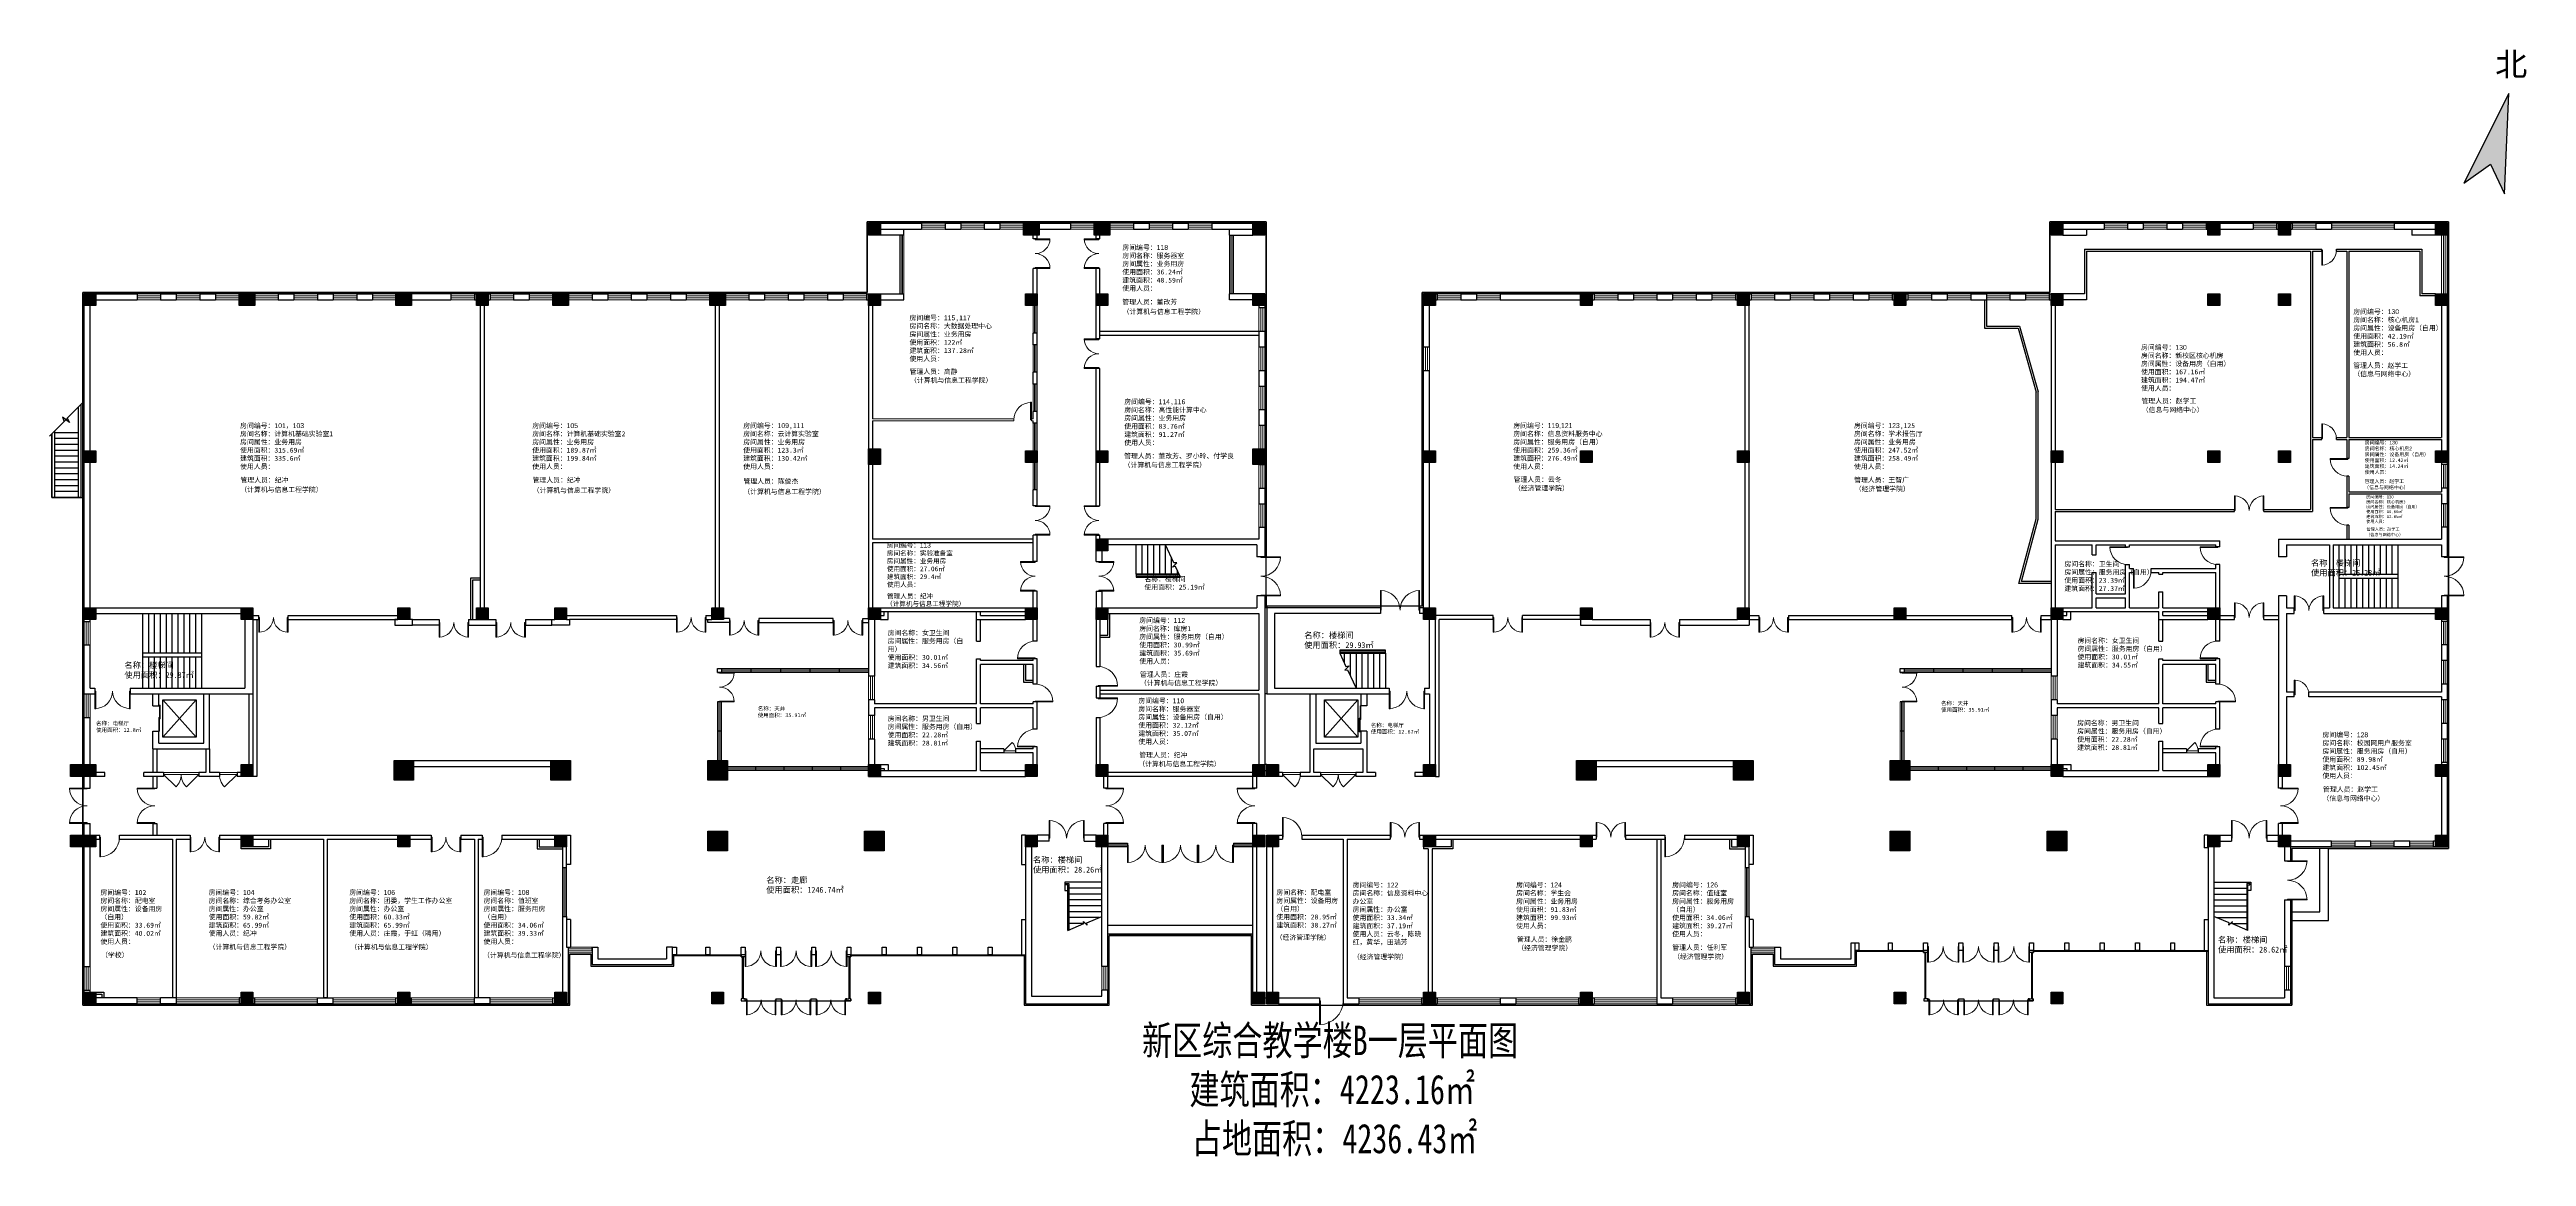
# Model space of a CAD drawing. Header units: millimetres. Extents: x 53439 to 179743, y 35946 to 92379.
import ezdxf

# ---------------------------------------------------------------- set-up
doc = ezdxf.new("R2010")
doc.units = ezdxf.units.MM
doc.header["$LTSCALE"] = 1000
doc.linetypes.add('CONTINOUS', pattern=[0])
for name, color, linetype in [('占地面积', 101, 'Continuous'), ('填充', 7, 'Continuous'), ('管理人员', 2, 'Continuous'), ('计算机与信息工程学院', 2, 'Continuous')]:
    doc.layers.add(name, color=color, linetype=linetype)
for name, color, linetype, lineweight in [('墙线', 30, 'Continuous', 30), ('文字', 7, 'Continuous', 30), ('柱子', 150, 'Continuous', 30), ('窗线', 131, 'Continuous', 15), ('门线', 154, 'CONTINOUS', 15)]:
    doc.layers.add(name, color=color, linetype=linetype, lineweight=lineweight)
doc.styles.add('_TCH_AXIS', font='', dxfattribs={"width": 0.75})
doc.styles.get("Standard").update_dxf_attribs({"font": 'arial.ttf'})
doc.styles.get('_TCH_AXIS').set_extended_font_data('FangSong_GB2312')

msp = doc.modelspace()

# ---------------------------------------------------------------- hatches: boundary and pattern name
h = msp.add_hatch(color=256)
h.dxf.hatch_style = 1
h.paths.add_polyline_path([(178851, 90139), (176546, 85573), (177908, 86531), (178627, 85030)])
at = {"layer": '填充'}
h = msp.add_hatch(color=256, dxfattribs=at)
h.dxf.hatch_style = 1
h.paths.add_polyline_path([(95804, 83524), (95204, 83524), (95204, 82924), (95804, 82924)])
h = msp.add_hatch(color=256, dxfattribs=at)
h.dxf.hatch_style = 1
h.paths.add_polyline_path([(103903, 83524), (103103, 83524), (103103, 82924), (103903, 82924)])
h = msp.add_hatch(color=256, dxfattribs=at)
h.dxf.hatch_style = 1
h.paths.add_polyline_path([(107503, 83524), (106703, 83524), (106703, 82924), (107503, 82924)])
h = msp.add_hatch(color=256, dxfattribs=at)
h.dxf.hatch_style = 1
h.paths.add_polyline_path([(115404, 83524), (114804, 83524), (114804, 82924), (115404, 82924)])
h = msp.add_hatch(color=256, dxfattribs=at)
h.dxf.hatch_style = 1
h.paths.add_polyline_path([(156104, 83524), (155504, 83524), (155504, 82924), (156104, 82924)])
h = msp.add_hatch(color=256, dxfattribs=at)
h.dxf.hatch_style = 1
h.paths.add_polyline_path([(164103, 83524), (163503, 83524), (163503, 82924), (164103, 82924)])
h = msp.add_hatch(color=256, dxfattribs=at)
h.dxf.hatch_style = 1
h.paths.add_polyline_path([(167704, 83524), (167104, 83524), (167104, 82924), (167704, 82924)])
h = msp.add_hatch(color=256, dxfattribs=at)
h.dxf.hatch_style = 1
h.paths.add_polyline_path([(175704, 83524), (175104, 83524), (175104, 82924), (175704, 82924)])
h = msp.add_hatch(color=256, dxfattribs=at)
h.dxf.hatch_style = 1
h.paths.add_polyline_path([(55804, 79924), (55204, 79924), (55204, 79324), (55804, 79324)])
h = msp.add_hatch(color=256, dxfattribs=at)
h.dxf.hatch_style = 1
h.paths.add_polyline_path([(63904, 79924), (63104, 79924), (63104, 79324), (63904, 79324)])
h = msp.add_hatch(color=256, dxfattribs=at)
h.dxf.hatch_style = 1
h.paths.add_polyline_path([(71904, 79924), (71104, 79924), (71104, 79324), (71904, 79324)])
h = msp.add_hatch(color=256, dxfattribs=at)
h.dxf.hatch_style = 1
h.paths.add_polyline_path([(75804, 79924), (75204, 79924), (75204, 79324), (75804, 79324)])
h = msp.add_hatch(color=256, dxfattribs=at)
h.dxf.hatch_style = 1
h.paths.add_polyline_path([(79904, 79924), (79104, 79924), (79104, 79324), (79904, 79324)])
h = msp.add_hatch(color=256, dxfattribs=at)
h.dxf.hatch_style = 1
h.paths.add_polyline_path([(87904, 79924), (87104, 79924), (87104, 79324), (87904, 79324)])
h = msp.add_hatch(color=256, dxfattribs=at)
h.dxf.hatch_style = 1
h.paths.add_polyline_path([(95804, 79924), (95204, 79924), (95204, 79324), (95804, 79324)])
h = msp.add_hatch(color=256, dxfattribs=at)
h.dxf.hatch_style = 1
h.paths.add_polyline_path([(103803, 79924), (103203, 79924), (103203, 79324), (103803, 79324)])
h = msp.add_hatch(color=256, dxfattribs=at)
h.dxf.hatch_style = 1
h.paths.add_polyline_path([(107403, 79924), (106803, 79924), (106803, 79324), (107403, 79324)])
h = msp.add_hatch(color=256, dxfattribs=at)
h.dxf.hatch_style = 1
h.paths.add_polyline_path([(115404, 79924), (114804, 79924), (114804, 79324), (115404, 79324)])
h = msp.add_hatch(color=256, dxfattribs=at)
h.dxf.hatch_style = 1
h.paths.add_polyline_path([(124104, 79924), (123504, 79924), (123504, 79324), (124104, 79324)])
h = msp.add_hatch(color=256, dxfattribs=at)
h.dxf.hatch_style = 1
h.paths.add_polyline_path([(132103, 79924), (131503, 79924), (131503, 79324), (132103, 79324)])
h = msp.add_hatch(color=256, dxfattribs=at)
h.dxf.hatch_style = 1
h.paths.add_polyline_path([(140104, 79924), (139504, 79924), (139504, 79324), (140104, 79324)])
h = msp.add_hatch(color=256, dxfattribs=at)
h.dxf.hatch_style = 1
h.paths.add_polyline_path([(148104, 79924), (147504, 79924), (147504, 79324), (148104, 79324)])
h = msp.add_hatch(color=256, dxfattribs=at)
h.dxf.hatch_style = 1
h.paths.add_polyline_path([(156104, 79924), (155504, 79924), (155504, 79324), (156104, 79324)])
h = msp.add_hatch(color=256, dxfattribs=at)
h.dxf.hatch_style = 1
h.paths.add_polyline_path([(164103, 79924), (163503, 79924), (163503, 79324), (164103, 79324)])
h = msp.add_hatch(color=256, dxfattribs=at)
h.dxf.hatch_style = 1
h.paths.add_polyline_path([(167704, 79924), (167104, 79924), (167104, 79324), (167704, 79324)])
h = msp.add_hatch(color=256, dxfattribs=at)
h.dxf.hatch_style = 1
h.paths.add_polyline_path([(175704, 79924), (175104, 79924), (175104, 79324), (175704, 79324)])
h = msp.add_hatch(color=256, dxfattribs=at)
h.dxf.hatch_style = 1
h.paths.add_polyline_path([(95804, 72024), (95204, 72024), (95204, 71224), (95804, 71224)])
h = msp.add_hatch(color=256, dxfattribs=at)
h.dxf.hatch_style = 1
h.paths.add_polyline_path([(115404, 72024), (114804, 72024), (114804, 71224), (115404, 71224)])
h = msp.add_hatch(color=256, dxfattribs=at)
h.dxf.hatch_style = 1
h.paths.add_polyline_path([(55804, 71924), (55204, 71924), (55204, 71324), (55804, 71324)])
h = msp.add_hatch(color=256, dxfattribs=at)
h.dxf.hatch_style = 1
h.paths.add_polyline_path([(103803, 71924), (103203, 71924), (103203, 71324), (103803, 71324)])
h = msp.add_hatch(color=256, dxfattribs=at)
h.dxf.hatch_style = 1
h.paths.add_polyline_path([(107403, 71924), (106803, 71924), (106803, 71324), (107403, 71324)])
h = msp.add_hatch(color=256, dxfattribs=at)
h.dxf.hatch_style = 1
h.paths.add_polyline_path([(124104, 71924), (123504, 71924), (123504, 71324), (124104, 71324)])
h = msp.add_hatch(color=256, dxfattribs=at)
h.dxf.hatch_style = 1
h.paths.add_polyline_path([(132103, 71924), (131503, 71924), (131503, 71324), (132103, 71324)])
h = msp.add_hatch(color=256, dxfattribs=at)
h.dxf.hatch_style = 1
h.paths.add_polyline_path([(140104, 71924), (139504, 71924), (139504, 71324), (140104, 71324)])
h = msp.add_hatch(color=256, dxfattribs=at)
h.dxf.hatch_style = 1
h.paths.add_polyline_path([(156104, 71924), (155504, 71924), (155504, 71324), (156104, 71324)])
h = msp.add_hatch(color=256, dxfattribs=at)
h.dxf.hatch_style = 1
h.paths.add_polyline_path([(164103, 71924), (163503, 71924), (163503, 71324), (164103, 71324)])
h = msp.add_hatch(color=256, dxfattribs=at)
h.dxf.hatch_style = 1
h.paths.add_polyline_path([(167704, 71924), (167104, 71924), (167104, 71324), (167704, 71324)])
h = msp.add_hatch(color=256, dxfattribs=at)
h.dxf.hatch_style = 1
h.paths.add_polyline_path([(175704, 71924), (175104, 71924), (175104, 71324), (175704, 71324)])
h = msp.add_hatch(color=256, dxfattribs=at)
h.dxf.hatch_style = 1
h.paths.add_polyline_path([(107403, 67424), (106803, 67424), (106803, 66824), (107403, 66824)])
h = msp.add_hatch(color=256, dxfattribs=at)
h.dxf.hatch_style = 1
h.paths.add_polyline_path([(55804, 63924), (55204, 63924), (55204, 63324), (55804, 63324)])
h = msp.add_hatch(color=256, dxfattribs=at)
h.dxf.hatch_style = 1
h.paths.add_polyline_path([(63804, 63924), (63204, 63924), (63204, 63324), (63804, 63324)])
h = msp.add_hatch(color=256, dxfattribs=at)
h.dxf.hatch_style = 1
h.paths.add_polyline_path([(71804, 63924), (71204, 63924), (71204, 63324), (71804, 63324)])
h = msp.add_hatch(color=256, dxfattribs=at)
h.dxf.hatch_style = 1
h.paths.add_polyline_path([(75804, 63924), (75204, 63924), (75204, 63324), (75804, 63324)])
h = msp.add_hatch(color=256, dxfattribs=at)
h.dxf.hatch_style = 1
h.paths.add_polyline_path([(79804, 63924), (79204, 63924), (79204, 63324), (79804, 63324)])
h = msp.add_hatch(color=256, dxfattribs=at)
h.dxf.hatch_style = 1
h.paths.add_polyline_path([(87804, 63924), (87204, 63924), (87204, 63324), (87804, 63324)])
h = msp.add_hatch(color=256, dxfattribs=at)
h.dxf.hatch_style = 1
h.paths.add_polyline_path([(95804, 63924), (95204, 63924), (95204, 63324), (95804, 63324)])
h = msp.add_hatch(color=256, dxfattribs=at)
h.dxf.hatch_style = 1
h.paths.add_polyline_path([(103803, 63924), (103203, 63924), (103203, 63324), (103803, 63324)])
h = msp.add_hatch(color=256, dxfattribs=at)
h.dxf.hatch_style = 1
h.paths.add_polyline_path([(107403, 63924), (106803, 63924), (106803, 63324), (107403, 63324)])
h = msp.add_hatch(color=256, dxfattribs=at)
h.dxf.hatch_style = 1
h.paths.add_polyline_path([(124104, 63924), (123504, 63924), (123504, 63324), (124104, 63324)])
h = msp.add_hatch(color=256, dxfattribs=at)
h.dxf.hatch_style = 1
h.paths.add_polyline_path([(132103, 63924), (131503, 63924), (131503, 63324), (132103, 63324)])
h = msp.add_hatch(color=256, dxfattribs=at)
h.dxf.hatch_style = 1
h.paths.add_polyline_path([(140104, 63924), (139504, 63924), (139504, 63324), (140104, 63324)])
h = msp.add_hatch(color=256, dxfattribs=at)
h.dxf.hatch_style = 1
h.paths.add_polyline_path([(148104, 63924), (147504, 63924), (147504, 63324), (148104, 63324)])
h = msp.add_hatch(color=256, dxfattribs=at)
h.dxf.hatch_style = 1
h.paths.add_polyline_path([(156104, 63924), (155504, 63924), (155504, 63324), (156104, 63324)])
h = msp.add_hatch(color=256, dxfattribs=at)
h.dxf.hatch_style = 1
h.paths.add_polyline_path([(164103, 63924), (163503, 63924), (163503, 63324), (164103, 63324)])
h = msp.add_hatch(color=256, dxfattribs=at)
h.dxf.hatch_style = 1
h.paths.add_polyline_path([(175704, 63924), (175104, 63924), (175104, 63324), (175704, 63324)])
h = msp.add_hatch(color=256, dxfattribs=at)
h.dxf.hatch_style = 1
h.paths.add_polyline_path([(55104, 55924), (54504, 55924), (54504, 55324), (55104, 55324)])
h = msp.add_hatch(color=256, dxfattribs=at)
h.dxf.hatch_style = 1
h.paths.add_polyline_path([(55804, 55924), (55204, 55924), (55204, 55324), (55804, 55324)])
h = msp.add_hatch(color=256, dxfattribs=at)
h.dxf.hatch_style = 1
h.paths.add_polyline_path([(63804, 55924), (63204, 55924), (63204, 55324), (63804, 55324)])
h = msp.add_hatch(color=256, dxfattribs=at)
h.dxf.hatch_style = 1
h.paths.add_polyline_path([(72004, 56124), (71004, 56124), (71004, 55124), (72004, 55124)])
h.paths.add_polyline_path([(71804, 55924), (71804, 55324), (71204, 55324), (71204, 55924)], flags=16)
h = msp.add_hatch(color=256, dxfattribs=at)
h.dxf.hatch_style = 1
h.paths.add_polyline_path([(71804, 55924), (71204, 55924), (71204, 55324), (71804, 55324)])
h = msp.add_hatch(color=256, dxfattribs=at)
h.dxf.hatch_style = 1
h.paths.add_polyline_path([(80004, 56124), (79004, 56124), (79004, 55124), (80004, 55124)])
h.paths.add_polyline_path([(79804, 55924), (79804, 55324), (79204, 55324), (79204, 55924)], flags=16)
h = msp.add_hatch(color=256, dxfattribs=at)
h.dxf.hatch_style = 1
h.paths.add_polyline_path([(79804, 55924), (79204, 55924), (79204, 55324), (79804, 55324)])
h = msp.add_hatch(color=256, dxfattribs=at)
h.dxf.hatch_style = 1
h.paths.add_polyline_path([(88004, 56124), (87004, 56124), (87004, 55124), (88004, 55124)])
h.paths.add_polyline_path([(87804, 55924), (87804, 55324), (87204, 55324), (87204, 55924)], flags=16)
h = msp.add_hatch(color=256, dxfattribs=at)
h.dxf.hatch_style = 1
h.paths.add_polyline_path([(87804, 55924), (87204, 55924), (87204, 55324), (87804, 55324)])
h = msp.add_hatch(color=256, dxfattribs=at)
h.dxf.hatch_style = 1
h.paths.add_polyline_path([(95804, 55924), (95204, 55924), (95204, 55324), (95804, 55324)])
h = msp.add_hatch(color=256, dxfattribs=at)
h.dxf.hatch_style = 1
h.paths.add_polyline_path([(103803, 55924), (103203, 55924), (103203, 55324), (103803, 55324)])
h = msp.add_hatch(color=256, dxfattribs=at)
h.dxf.hatch_style = 1
h.paths.add_polyline_path([(107403, 55924), (106803, 55924), (106803, 55324), (107403, 55324)])
h = msp.add_hatch(color=256, dxfattribs=at)
h.dxf.hatch_style = 1
h.paths.add_polyline_path([(115404, 55924), (114804, 55924), (114804, 55324), (115404, 55324)])
h = msp.add_hatch(color=256, dxfattribs=at)
h.dxf.hatch_style = 1
h.paths.add_polyline_path([(116104, 55924), (115504, 55924), (115504, 55324), (116104, 55324)])
h = msp.add_hatch(color=256, dxfattribs=at)
h.dxf.hatch_style = 1
h.paths.add_polyline_path([(124104, 55924), (123504, 55924), (123504, 55324), (124104, 55324)])
h = msp.add_hatch(color=256, dxfattribs=at)
h.dxf.hatch_style = 1
h.paths.add_polyline_path([(132303, 56124), (131303, 56124), (131303, 55124), (132303, 55124)])
h.paths.add_polyline_path([(132103, 55324), (131503, 55324), (131503, 55924), (132103, 55924)], flags=16)
h = msp.add_hatch(color=256, dxfattribs=at)
h.dxf.hatch_style = 1
h.paths.add_polyline_path([(132103, 55924), (131503, 55924), (131503, 55324), (132103, 55324)])
h = msp.add_hatch(color=256, dxfattribs=at)
h.dxf.hatch_style = 1
h.paths.add_polyline_path([(140304, 56124), (139304, 56124), (139304, 55124), (140304, 55124)])
h.paths.add_polyline_path([(140104, 55324), (139504, 55324), (139504, 55924), (140104, 55924)], flags=16)
h = msp.add_hatch(color=256, dxfattribs=at)
h.dxf.hatch_style = 1
h.paths.add_polyline_path([(140104, 55924), (139504, 55924), (139504, 55324), (140104, 55324)])
h = msp.add_hatch(color=256, dxfattribs=at)
h.dxf.hatch_style = 1
h.paths.add_polyline_path([(148304, 56124), (147304, 56124), (147304, 55124), (148304, 55124)])
h.paths.add_polyline_path([(148104, 55324), (147504, 55324), (147504, 55924), (148104, 55924)], flags=16)
h = msp.add_hatch(color=256, dxfattribs=at)
h.dxf.hatch_style = 1
h.paths.add_polyline_path([(148104, 55924), (147504, 55924), (147504, 55324), (148104, 55324)])
h = msp.add_hatch(color=256, dxfattribs=at)
h.dxf.hatch_style = 1
h.paths.add_polyline_path([(156104, 55924), (155504, 55924), (155504, 55324), (156104, 55324)])
h = msp.add_hatch(color=256, dxfattribs=at)
h.dxf.hatch_style = 1
h.paths.add_polyline_path([(164103, 55924), (163503, 55924), (163503, 55324), (164103, 55324)])
h = msp.add_hatch(color=256, dxfattribs=at)
h.dxf.hatch_style = 1
h.paths.add_polyline_path([(167704, 55924), (167104, 55924), (167104, 55324), (167704, 55324)])
h = msp.add_hatch(color=256, dxfattribs=at)
h.dxf.hatch_style = 1
h.paths.add_polyline_path([(175704, 55924), (175104, 55924), (175104, 55324), (175704, 55324)])
h = msp.add_hatch(color=256, dxfattribs=at)
h.dxf.hatch_style = 1
h.paths.add_polyline_path([(55104, 52324), (54504, 52324), (54504, 51724), (55104, 51724)])
h = msp.add_hatch(color=256, dxfattribs=at)
h.dxf.hatch_style = 1
h.paths.add_polyline_path([(55804, 52324), (55204, 52324), (55204, 51724), (55804, 51724)])
h = msp.add_hatch(color=256, dxfattribs=at)
h.dxf.hatch_style = 1
h.paths.add_polyline_path([(63804, 52324), (63204, 52324), (63204, 51724), (63804, 51724)])
h = msp.add_hatch(color=256, dxfattribs=at)
h.dxf.hatch_style = 1
h.paths.add_polyline_path([(71804, 52324), (71204, 52324), (71204, 51724), (71804, 51724)])
h = msp.add_hatch(color=256, dxfattribs=at)
h.dxf.hatch_style = 1
h.paths.add_polyline_path([(79804, 52324), (79204, 52324), (79204, 51724), (79804, 51724)])
h = msp.add_hatch(color=256, dxfattribs=at)
h.dxf.hatch_style = 1
h.paths.add_polyline_path([(88004, 52524), (87004, 52524), (87004, 51524), (88004, 51524)])
h.paths.add_polyline_path([(87804, 51724), (87204, 51724), (87204, 52324), (87804, 52324)], flags=16)
h = msp.add_hatch(color=256, dxfattribs=at)
h.dxf.hatch_style = 1
h.paths.add_polyline_path([(87804, 52324), (87204, 52324), (87204, 51724), (87804, 51724)])
h = msp.add_hatch(color=256, dxfattribs=at)
h.dxf.hatch_style = 1
h.paths.add_polyline_path([(96004, 52524), (95004, 52524), (95004, 51524), (96004, 51524)])
h.paths.add_polyline_path([(95804, 52324), (95804, 51724), (95204, 51724), (95204, 52324)], flags=16)
h = msp.add_hatch(color=256, dxfattribs=at)
h.dxf.hatch_style = 1
h.paths.add_polyline_path([(95804, 52324), (95204, 52324), (95204, 51724), (95804, 51724)])
h = msp.add_hatch(color=256, dxfattribs=at)
h.dxf.hatch_style = 1
h.paths.add_polyline_path([(103804, 52324), (103204, 52324), (103204, 51724), (103804, 51724)])
h = msp.add_hatch(color=256, dxfattribs=at)
h.dxf.hatch_style = 1
h.paths.add_polyline_path([(107403, 52324), (106803, 52324), (106803, 51724), (107403, 51724)])
h = msp.add_hatch(color=256, dxfattribs=at)
h.dxf.hatch_style = 1
h.paths.add_polyline_path([(115404, 52324), (114804, 52324), (114804, 51724), (115404, 51724)])
h = msp.add_hatch(color=256, dxfattribs=at)
h.dxf.hatch_style = 1
h.paths.add_polyline_path([(116104, 52324), (115504, 52324), (115504, 51724), (116104, 51724)])
h = msp.add_hatch(color=256, dxfattribs=at)
h.dxf.hatch_style = 1
h.paths.add_polyline_path([(124104, 52324), (123504, 52324), (123504, 51724), (124104, 51724)])
h = msp.add_hatch(color=256, dxfattribs=at)
h.dxf.hatch_style = 1
h.paths.add_polyline_path([(132103, 52324), (131503, 52324), (131503, 51724), (132103, 51724)])
h = msp.add_hatch(color=256, dxfattribs=at)
h.dxf.hatch_style = 1
h.paths.add_polyline_path([(140104, 52324), (139504, 52324), (139504, 51724), (140104, 51724)])
h = msp.add_hatch(color=256, dxfattribs=at)
h.dxf.hatch_style = 1
h.paths.add_polyline_path([(148304, 52524), (147304, 52524), (147304, 51524), (148304, 51524)])
h.paths.add_polyline_path([(148104, 52324), (148104, 51724), (147504, 51724), (147504, 52324)], flags=16)
h = msp.add_hatch(color=256, dxfattribs=at)
h.dxf.hatch_style = 1
h.paths.add_polyline_path([(148104, 52324), (147504, 52324), (147504, 51724), (148104, 51724)])
h = msp.add_hatch(color=256, dxfattribs=at)
h.dxf.hatch_style = 1
h.paths.add_polyline_path([(156304, 52524), (155304, 52524), (155304, 51524), (156304, 51524)])
h.paths.add_polyline_path([(156104, 52324), (156104, 51724), (155504, 51724), (155504, 52324)], flags=16)
h = msp.add_hatch(color=256, dxfattribs=at)
h.dxf.hatch_style = 1
h.paths.add_polyline_path([(156104, 52324), (155504, 52324), (155504, 51724), (156104, 51724)])
h = msp.add_hatch(color=256, dxfattribs=at)
h.dxf.hatch_style = 1
h.paths.add_polyline_path([(164103, 52324), (163503, 52324), (163503, 51724), (164103, 51724)])
h = msp.add_hatch(color=256, dxfattribs=at)
h.dxf.hatch_style = 1
h.paths.add_polyline_path([(167704, 52324), (167104, 52324), (167104, 51724), (167704, 51724)])
h = msp.add_hatch(color=256, dxfattribs=at)
h.dxf.hatch_style = 1
h.paths.add_polyline_path([(175704, 52324), (175104, 52324), (175104, 51724), (175704, 51724)])
h = msp.add_hatch(color=256, dxfattribs=at)
h.dxf.hatch_style = 1
h.paths.add_polyline_path([(55804, 44324), (55204, 44324), (55204, 43724), (55804, 43724)])
h = msp.add_hatch(color=256, dxfattribs=at)
h.dxf.hatch_style = 1
h.paths.add_polyline_path([(63804, 44324), (63204, 44324), (63204, 43724), (63804, 43724)])
h = msp.add_hatch(color=256, dxfattribs=at)
h.dxf.hatch_style = 1
h.paths.add_polyline_path([(71804, 44324), (71204, 44324), (71204, 43724), (71804, 43724)])
h = msp.add_hatch(color=256, dxfattribs=at)
h.dxf.hatch_style = 1
h.paths.add_polyline_path([(79804, 44324), (79204, 44324), (79204, 43724), (79804, 43724)])
h = msp.add_hatch(color=256, dxfattribs=at)
h.dxf.hatch_style = 1
h.paths.add_polyline_path([(87804, 44324), (87204, 44324), (87204, 43724), (87804, 43724)])
h = msp.add_hatch(color=256, dxfattribs=at)
h.dxf.hatch_style = 1
h.paths.add_polyline_path([(95804, 44324), (95204, 44324), (95204, 43724), (95804, 43724)])
h = msp.add_hatch(color=256, dxfattribs=at)
h.dxf.hatch_style = 1
h.paths.add_polyline_path([(115404, 44324), (114804, 44324), (114804, 43724), (115404, 43724)])
h = msp.add_hatch(color=256, dxfattribs=at)
h.dxf.hatch_style = 1
h.paths.add_polyline_path([(116104, 44324), (115504, 44324), (115504, 43724), (116104, 43724)])
h = msp.add_hatch(color=256, dxfattribs=at)
h.dxf.hatch_style = 1
h.paths.add_polyline_path([(124104, 44324), (123504, 44324), (123504, 43724), (124104, 43724)])
h = msp.add_hatch(color=256, dxfattribs=at)
h.dxf.hatch_style = 1
h.paths.add_polyline_path([(132104, 44324), (131504, 44324), (131504, 43724), (132104, 43724)])
h = msp.add_hatch(color=256, dxfattribs=at)
h.dxf.hatch_style = 1
h.paths.add_polyline_path([(140104, 44324), (139504, 44324), (139504, 43724), (140104, 43724)])
h = msp.add_hatch(color=256, dxfattribs=at)
h.dxf.hatch_style = 1
h.paths.add_polyline_path([(148104, 44324), (147504, 44324), (147504, 43724), (148104, 43724)])
h = msp.add_hatch(color=256, dxfattribs=at)
h.dxf.hatch_style = 1
h.paths.add_polyline_path([(156104, 44324), (155504, 44324), (155504, 43724), (156104, 43724)])

# ---------------------------------------------------------------- linework, layer by layer
for p, q in [((178851, 90139), (176546, 85573)), ((178627, 85030), (178851, 90139)), ((176546, 85573), (177908, 86531)), ((177908, 86531), (178627, 85030))]:
    msp.add_line(p, q)
at = {"layer": '占地面积'}
for p, q in [((115474, 83594), (95134, 83594)), ((95134, 83594), (95134, 79994)), ((115474, 63994), (115474, 83594)), ((175774, 83594), (155434, 83594)), ((155434, 83594), (155434, 79994)), ((175774, 51654), (175774, 83594)), ((55134, 79994), (55134, 74383)), ((95134, 79994), (55134, 79994)), ((155434, 79994), (123434, 79994)), ((123434, 79994), (123434, 63994)), ((55134, 74383), (53563, 72793)), ((53563, 72793), (53563, 69542)), ((53563, 69542), (55134, 69542)), ((55134, 69542), (55134, 43654)), ((123434, 63994), (115474, 63994)), ((169654, 47974), (169654, 51654)), ((169654, 51654), (175774, 51654)), ((107474, 43654), (107474, 47204)), ((107474, 47204), (114734, 47204)), ((114734, 47204), (114734, 43654)), ((167774, 43654), (167774, 47974)), ((167774, 47974), (169654, 47974)), ((79974, 43654), (79974, 46254)), ((79974, 46254), (81034, 46254)), ((81034, 46254), (81034, 45654)), ((81034, 45654), (85274, 45654)), ((85274, 45654), (85274, 46184)), ((85274, 46184), (88704, 46184)), ((88704, 46184), (88704, 46124)), ((88704, 46124), (88764, 46124)), ((88764, 46124), (88764, 43974)), ((94244, 43974), (94244, 46124)), ((94244, 46124), (94304, 46124)), ((94304, 46124), (94304, 46184)), ((94304, 46184), (103134, 46184)), ((103134, 46184), (103134, 43654)), ((140274, 43654), (140274, 46254)), ((140274, 46254), (141334, 46254)), ((141334, 46254), (141334, 45654)), ((141334, 45654), (145574, 45654)), ((145574, 45654), (145574, 46404)), ((145574, 46404), (149004, 46404)), ((149004, 46404), (149004, 46344)), ((149004, 46344), (149064, 46344)), ((149064, 46344), (149064, 43974)), ((154544, 43974), (154544, 46344)), ((154544, 46344), (154604, 46344)), ((154604, 46344), (154604, 46404)), ((154604, 46404), (163434, 46404)), ((163434, 46404), (163434, 43654)), ((55134, 43654), (79974, 43654)), ((88764, 43974), (88714, 43974)), ((88714, 43974), (88714, 43874)), ((88714, 43874), (94294, 43874)), ((94294, 43974), (94244, 43974)), ((94294, 43874), (94294, 43974)), ((103134, 43654), (107474, 43654)), ((114734, 43654), (140274, 43654)), ((149064, 43974), (149014, 43974)), ((149014, 43974), (149014, 43874)), ((149014, 43874), (154594, 43874)), ((154594, 43974), (154544, 43974)), ((154594, 43874), (154594, 43974)), ((163434, 43654), (167774, 43654))]:
    msp.add_line(p, q, dxfattribs=at)
at = {"layer": '墙线'}
for p, q in [((95134, 79994), (95134, 83594)), ((95134, 83594), (115474, 83594)), ((95204, 83524), (97903, 83524)), ((97903, 83524), (97903, 83224)), ((99103, 83524), (99103, 83224)), ((99103, 83524), (99903, 83524)), ((99903, 83524), (99903, 83224)), ((101103, 83524), (101103, 83224)), ((101103, 83524), (101903, 83524)), ((101903, 83524), (101903, 83224)), ((103103, 83524), (103103, 83224)), ((103103, 83524), (105504, 83524)), ((105504, 83524), (105504, 83224)), ((106703, 83524), (107503, 83524)), ((106704, 83524), (106704, 83224)), ((107504, 83524), (107504, 83224)), ((108704, 83524), (108704, 83224)), ((108704, 83524), (109504, 83524)), ((109504, 83524), (109504, 83224)), ((110704, 83524), (110704, 83224)), ((110704, 83524), (111504, 83524)), ((111504, 83524), (111504, 83224)), ((112704, 83524), (112704, 83224)), ((112704, 83524), (114804, 83524)), ((115474, 83594), (115474, 66524)), ((155434, 79994), (155434, 83594)), ((155434, 83594), (175774, 83594)), ((156104, 83524), (158203, 83524)), ((158203, 83524), (158203, 83224)), ((159403, 83524), (159403, 83224)), ((159403, 83524), (160203, 83524)), ((160203, 83524), (160203, 83224)), ((161403, 83524), (161403, 83224)), ((161403, 83524), (162203, 83524)), ((162203, 83524), (162203, 83224)), ((163403, 83524), (163403, 83224)), ((163403, 83524), (165804, 83524)), ((165804, 83524), (165804, 83224)), ((167004, 83524), (167004, 83224)), ((167004, 83524), (167804, 83524)), ((167804, 83524), (167804, 83224)), ((169004, 83524), (169004, 83224)), ((169004, 83524), (169804, 83524)), ((169804, 83524), (169804, 83224)), ((173004, 83524), (173004, 83224)), ((173004, 83524), (175104, 83524)), ((175774, 83594), (175774, 51654)), ((95804, 83224), (97903, 83224)), ((97004, 82924), (95804, 82924)), ((97004, 82924), (97004, 83224)), ((99103, 83224), (99903, 83224)), ((101103, 83224), (101903, 83224)), ((103603, 82724), (103603, 82924)), ((103803, 82724), (103603, 82724)), ((103803, 82724), (103803, 82924)), ((103903, 83224), (105504, 83224)), ((106803, 82724), (106803, 82924)), ((107003, 82724), (106803, 82724)), ((107003, 82724), (107003, 82924)), ((107503, 83224), (107504, 83224)), ((108704, 83224), (109504, 83224)), ((110704, 83224), (111504, 83224)), ((112704, 83224), (114804, 83224)), ((113604, 82924), (113604, 83224)), ((113604, 82924), (114804, 82924)), ((156104, 83224), (158203, 83224)), ((156104, 82924), (157304, 82924)), ((157204, 82194), (169304, 82194)), ((157204, 82194), (157204, 79924)), ((157304, 83224), (157304, 82924)), ((159403, 83224), (160203, 83224)), ((161403, 83224), (162203, 83224)), ((163403, 83224), (163503, 83224)), ((164103, 83224), (165804, 83224)), ((167004, 83224), (167104, 83224)), ((167704, 83224), (167804, 83224)), ((169004, 83224), (169804, 83224)), ((169304, 82094), (169304, 82194)), ((170054, 82094), (170054, 82194)), ((170054, 82194), (174404, 82194)), ((173004, 83224), (175104, 83224)), ((173904, 83224), (173904, 82924)), ((175104, 82924), (173904, 82924)), ((174404, 82194), (174404, 79924)), ((103603, 79924), (103603, 81224)), ((103803, 81224), (103603, 81224)), ((103803, 79924), (103803, 81224)), ((107003, 81224), (106803, 81224)), ((106803, 79924), (106803, 81224)), ((107003, 79924), (107003, 81224)), ((157304, 82094), (157304, 79924)), ((157304, 82094), (168724, 82094)), ((168724, 82094), (168724, 68924)), ((168824, 82094), (168824, 72594)), ((168824, 82094), (169304, 82094)), ((170054, 82094), (170584, 82094)), ((170584, 82094), (170584, 72594)), ((170684, 82094), (170684, 72594)), ((170684, 82094), (174304, 82094)), ((174304, 82094), (174304, 79824)), ((55134, 43654), (55134, 79994)), ((55134, 79994), (95134, 79994)), ((55204, 79924), (57904, 79924)), ((55204, 63224), (55204, 79924)), ((55804, 79624), (57904, 79624)), ((57904, 79924), (57904, 79624)), ((59104, 79924), (59104, 79624)), ((59104, 79924), (59904, 79924)), ((59104, 79624), (59904, 79624)), ((59904, 79924), (59904, 79624)), ((61104, 79924), (61104, 79624)), ((61104, 79924), (61904, 79924)), ((61104, 79624), (61904, 79624)), ((61904, 79924), (61904, 79624)), ((63104, 79924), (63104, 79624)), ((63104, 79924), (63904, 79924)), ((63904, 79924), (63904, 79624)), ((63904, 79624), (63904, 79624)), ((65104, 79924), (65104, 79624)), ((65104, 79924), (65904, 79924)), ((65104, 79624), (65904, 79624)), ((65904, 79924), (65904, 79624)), ((67104, 79924), (67104, 79624)), ((67104, 79924), (67904, 79924)), ((67104, 79624), (67904, 79624)), ((67904, 79924), (67904, 79624)), ((69104, 79924), (69104, 79624)), ((69104, 79924), (69904, 79924)), ((69104, 79624), (69904, 79624)), ((69904, 79924), (69904, 79624)), ((71104, 79924), (71104, 79624)), ((73904, 79924), (71904, 79924)), ((71904, 79624), (73904, 79624)), ((73904, 79924), (73904, 79624)), ((75104, 79924), (75104, 79624)), ((75104, 79924), (75204, 79924)), ((75104, 79624), (75204, 79624)), ((75604, 79924), (75904, 79924)), ((75804, 79624), (75904, 79624)), ((75904, 79924), (75904, 79624)), ((77104, 79924), (77104, 79624)), ((77104, 79924), (77904, 79924)), ((77104, 79624), (77904, 79624)), ((77904, 79924), (77904, 79624)), ((79104, 79924), (79104, 79624)), ((79104, 79924), (79904, 79924)), ((79904, 79924), (79904, 79624)), ((81104, 79924), (81104, 79624)), ((81104, 79924), (81904, 79924)), ((81104, 79624), (81904, 79624)), ((81904, 79924), (81904, 79624)), ((83104, 79924), (83104, 79624)), ((83104, 79924), (83904, 79924)), ((83104, 79624), (83904, 79624)), ((83904, 79924), (83904, 79624)), ((85104, 79924), (85104, 79624)), ((85104, 79924), (85904, 79924)), ((85104, 79624), (85904, 79624)), ((85904, 79924), (85904, 79624)), ((87104, 79924), (87104, 79624)), ((87104, 79924), (87904, 79924)), ((87904, 79924), (87904, 79624)), ((89104, 79924), (89104, 79624)), ((89104, 79924), (89904, 79924)), ((89104, 79624), (89904, 79624)), ((89904, 79924), (89904, 79624)), ((91104, 79924), (91104, 79624)), ((91104, 79924), (91904, 79924)), ((91104, 79624), (91904, 79624)), ((91904, 79924), (91904, 79624)), ((93104, 79924), (93104, 79624)), ((93104, 79924), (93904, 79924)), ((93104, 79624), (93904, 79624)), ((93904, 79924), (93904, 79624)), ((95104, 79924), (95104, 79624)), ((95104, 79924), (96804, 79924)), ((95104, 79624), (95204, 79624)), ((95204, 79624), (95204, 60424)), ((95804, 79624), (97004, 79624)), ((96804, 79924), (97004, 79924)), ((97004, 79624), (97004, 79924)), ((113604, 79624), (113604, 79924)), ((113804, 79924), (113604, 79924)), ((114804, 79624), (113604, 79624)), ((115404, 79924), (113804, 79924)), ((115404, 79924), (115404, 79224)), ((123434, 63994), (123434, 79994)), ((123434, 79994), (155434, 79994)), ((124104, 79924), (124204, 79924)), ((124104, 79624), (124204, 79624)), ((124204, 79924), (124204, 79624)), ((125404, 79924), (125404, 79624)), ((125404, 79924), (126204, 79924)), ((125404, 79624), (126204, 79624)), ((126204, 79924), (126204, 79624)), ((127404, 79924), (127404, 79624)), ((127404, 79924), (132204, 79924)), ((127404, 79624), (131503, 79624)), ((132103, 79624), (132204, 79624)), ((132204, 79924), (132204, 79624)), ((133404, 79924), (133404, 79624)), ((133404, 79924), (134204, 79924)), ((133404, 79624), (134204, 79624)), ((134204, 79924), (134204, 79624)), ((135404, 79924), (135404, 79624)), ((135404, 79924), (136204, 79924)), ((135404, 79624), (136204, 79624)), ((136204, 79924), (136204, 79624)), ((137404, 79924), (137404, 79624)), ((137404, 79924), (138204, 79924)), ((137404, 79624), (138204, 79624)), ((138204, 79924), (138204, 79624)), ((139404, 79924), (139404, 79624)), ((139404, 79924), (140204, 79924)), ((139404, 79624), (139504, 79624)), ((140104, 63524), (140104, 79624)), ((140104, 79624), (140204, 79624)), ((140204, 79924), (140204, 79624)), ((141404, 79924), (141404, 79624)), ((141404, 79924), (142204, 79924)), ((141404, 79624), (142204, 79624)), ((142204, 79924), (142204, 79624)), ((143404, 79924), (143404, 79624)), ((143404, 79924), (144204, 79924)), ((143404, 79624), (144204, 79624)), ((144204, 79924), (144204, 79624)), ((145404, 79924), (145404, 79624)), ((145404, 79924), (146204, 79924)), ((145404, 79624), (146204, 79624)), ((146204, 79924), (146204, 79624)), ((147404, 79924), (147404, 79624)), ((147404, 79924), (148204, 79924)), ((147404, 79624), (147504, 79624)), ((148104, 79624), (148204, 79624)), ((148204, 79924), (148204, 79624)), ((149404, 79924), (149404, 79624)), ((149404, 79924), (150204, 79924)), ((149404, 79624), (150204, 79624)), ((150204, 79924), (150204, 79624)), ((151404, 79924), (151404, 79624)), ((151404, 79924), (152204, 79924)), ((151404, 79624), (152204, 79624)), ((152104, 79624), (152104, 78174)), ((152204, 79924), (152204, 79624)), ((152204, 79624), (152204, 78274)), ((153404, 79924), (153404, 79624)), ((153404, 79924), (154204, 79924)), ((153404, 79624), (154204, 79624)), ((154204, 79924), (154204, 79624)), ((155404, 79924), (155404, 79624)), ((155404, 79924), (155504, 79924)), ((155404, 79624), (155504, 79624)), ((157204, 79924), (155504, 79924)), ((155504, 79624), (155504, 63524)), ((157304, 79624), (156104, 79624)), ((157304, 79924), (157304, 79624)), ((175104, 79824), (174304, 79824)), ((175104, 79924), (174404, 79924)), ((55504, 71924), (55504, 79324)), ((75404, 79324), (75404, 63924)), ((75604, 79324), (75604, 63924)), ((87404, 63924), (87404, 79324)), ((87604, 63924), (87604, 79324)), ((95404, 79324), (95404, 73544)), ((106803, 77624), (106803, 79324)), ((107003, 77624), (107003, 79324)), ((115104, 79324), (115104, 79224)), ((115104, 79224), (115404, 79224)), ((123504, 77224), (123504, 79324)), ((123804, 77224), (123804, 79324)), ((139904, 71924), (139904, 79324)), ((155704, 79324), (155704, 71924)), ((175404, 79324), (175404, 72594)), ((175704, 79324), (175704, 71924)), ((103803, 77924), (103603, 77924)), ((103603, 77324), (103603, 77924)), ((103803, 77324), (103603, 77324)), ((103803, 77324), (103803, 77924)), ((107003, 77624), (106803, 77624)), ((107003, 78024), (115104, 78024)), ((107003, 77824), (115104, 77824)), ((115104, 78024), (115404, 78024)), ((115104, 78024), (115104, 77224)), ((115104, 77224), (115404, 77224)), ((115404, 78024), (115404, 77224)), ((123504, 77224), (123804, 77224)), ((152104, 78174), (153824, 78174)), ((152204, 78274), (153899, 78274)), ((153824, 78174), (154744, 74907)), ((153899, 78274), (154844, 74920)), ((103803, 75924), (103603, 75924)), ((103603, 75324), (103603, 75924)), ((103803, 75324), (103803, 75924)), ((107003, 76124), (106803, 76124)), ((106803, 71924), (106803, 76124)), ((107003, 71924), (107003, 76124)), ((115104, 76024), (115404, 76024)), ((115104, 76024), (115104, 75224)), ((115404, 76024), (115404, 75224)), ((123504, 63924), (123504, 76024)), ((123504, 76024), (123804, 76024)), ((123804, 71924), (123804, 76024)), ((103803, 75324), (103603, 75324)), ((115104, 75224), (115404, 75224)), ((154744, 68448), (154744, 74907)), ((154844, 68435), (154844, 74920)), ((54185, 73415), (53439, 72669)), ((54450, 73373), (54104, 73633)), ((54104, 73633), (54185, 73415)), ((55204, 74453), (54335, 73584)), ((54335, 73584), (54450, 73373)), ((54893, 74142), (54893, 69542)), ((55043, 74292), (55043, 69542)), ((95404, 73444), (95404, 72024)), ((103803, 73924), (103603, 73924)), ((103603, 73544), (103603, 73924)), ((103603, 73324), (103603, 73444)), ((103803, 73324), (103603, 73324)), ((103803, 73324), (103803, 73924)), ((115104, 74024), (115404, 74024)), ((115104, 74024), (115104, 73224)), ((115404, 74024), (115404, 73224)), ((53563, 69542), (53563, 72793)), ((53713, 69542), (53713, 72943)), ((54893, 72842), (53713, 72842)), ((54893, 72542), (53713, 72542)), ((54893, 72242), (53713, 72242)), ((115104, 73224), (115404, 73224)), ((115104, 72024), (115404, 72024)), ((115404, 72024), (115404, 71224)), ((168824, 72594), (169304, 72594)), ((168824, 72494), (169304, 72494)), ((168824, 72494), (168824, 68824)), ((169304, 72494), (169304, 72594)), ((170054, 72494), (170054, 72594)), ((170054, 72594), (170584, 72594)), ((170054, 72494), (170584, 72494)), ((170584, 72494), (170584, 71526)), ((170684, 72594), (175404, 72594)), ((170684, 72494), (170684, 71526)), ((170684, 72494), (175404, 72494)), ((175404, 72494), (175404, 71924)), ((54893, 71942), (53713, 71942)), ((54893, 71642), (53713, 71642)), ((54893, 71342), (53713, 71342)), ((54893, 71042), (53713, 71042)), ((54893, 70742), (53713, 70742)), ((55504, 63924), (55504, 71324)), ((95404, 71224), (95404, 67424)), ((106803, 69124), (106803, 71324)), ((107003, 69124), (107003, 71324)), ((115104, 71224), (115404, 71224)), ((123804, 63924), (123804, 71324)), ((139904, 63924), (139904, 71324)), ((155704, 71324), (155704, 68924)), ((170684, 71525), (170584, 71525)), ((175404, 71324), (175404, 71224)), ((175704, 71224), (175404, 71224)), ((175704, 71324), (175704, 71224)), ((55043, 69542), (53563, 69542)), ((54893, 70442), (53713, 70442)), ((54893, 70142), (53713, 70142)), ((54893, 69842), (53713, 69842)), ((103603, 69124), (103603, 69924)), ((103803, 69924), (103603, 69924)), ((103803, 69124), (103803, 69924)), ((115104, 70024), (115104, 69224)), ((115104, 70024), (115404, 70024)), ((115404, 70024), (115404, 69224)), ((170584, 70626), (170584, 69030)), ((170684, 70625), (170584, 70625)), ((170684, 70626), (170684, 69824)), ((170684, 69824), (175404, 69824)), ((170684, 69724), (175404, 69724)), ((170684, 69724), (170684, 69030)), ((175704, 70024), (175404, 70024)), ((175404, 70024), (175404, 69824)), ((175404, 69724), (175404, 69224)), ((175704, 70024), (175704, 69224)), ((103803, 69124), (103603, 69124)), ((106803, 69124), (107003, 69124)), ((115104, 69224), (115404, 69224)), ((153864, 65164), (154744, 68448)), ((153994, 65264), (154844, 68435)), ((155704, 68924), (164854, 68924)), ((155704, 68824), (164854, 68824)), ((155704, 68824), (155704, 67324)), ((164854, 68824), (164854, 68924)), ((166354, 68824), (166354, 68924)), ((166354, 68924), (168724, 68924)), ((166354, 68824), (168824, 68824)), ((170684, 69030), (170584, 69030)), ((175704, 69224), (175404, 69224)), ((103603, 67424), (95404, 67424)), ((103603, 67224), (95404, 67224)), ((95404, 67224), (95404, 63924)), ((103603, 66274), (103603, 67624)), ((103803, 67624), (103603, 67624)), ((103803, 66274), (103803, 67624)), ((106803, 67624), (107003, 67624)), ((106803, 67424), (106803, 67624)), ((107003, 67424), (107003, 67624)), ((115104, 67424), (107003, 67424)), ((115004, 67124), (107403, 67124)), ((108850, 65629), (108850, 67124)), ((109150, 65629), (109150, 67124)), ((109450, 65629), (109450, 67124)), ((109750, 65629), (109750, 67124)), ((110050, 65629), (110050, 67124)), ((110776, 66202), (110350, 67124)), ((110350, 65629), (110350, 67124)), ((115004, 67124), (115004, 66524)), ((115104, 68024), (115404, 68024)), ((115104, 68024), (115104, 67424)), ((115404, 68024), (115404, 66524)), ((155704, 67324), (164103, 67324)), ((155704, 67124), (157604, 67124)), ((155704, 67124), (155704, 63924)), ((157604, 66624), (157604, 67124)), ((157804, 66624), (157804, 67124)), ((157804, 67124), (159304, 67124)), ((159304, 67024), (159304, 67124)), ((159304, 67024), (159504, 67024)), ((159504, 67124), (163903, 67124)), ((159504, 67024), (159504, 67124)), ((163903, 67024), (163903, 67124)), ((164103, 67024), (163903, 67024)), ((164103, 67024), (164103, 67324)), ((167104, 67424), (175404, 67424)), ((167104, 67424), (167104, 66524)), ((167504, 67124), (169694, 67124)), ((167504, 67124), (167504, 66524)), ((169694, 67124), (169694, 63924)), ((169894, 67124), (169894, 63924)), ((169894, 67124), (175404, 67124)), ((170199, 63924), (170199, 67124)), ((170499, 65624), (170499, 67124)), ((170684, 68130), (170584, 68130)), ((170584, 68130), (170584, 67424)), ((170684, 68130), (170684, 67424)), ((170799, 65624), (170799, 67124)), ((171099, 65624), (171099, 67124)), ((171399, 65624), (171399, 67124)), ((171699, 65624), (171699, 67124)), ((171999, 65624), (171999, 67124)), ((172299, 65624), (172299, 67124)), ((172599, 65624), (172599, 67124)), ((172899, 65624), (172899, 67124)), ((173199, 63924), (173199, 67124)), ((175704, 68024), (175404, 68024)), ((175404, 68024), (175404, 67424)), ((175404, 67124), (175404, 66524)), ((175704, 68024), (175704, 66524)), ((103803, 66274), (103603, 66274)), ((106803, 66274), (106803, 66824)), ((106803, 66274), (107103, 66274)), ((107103, 66824), (107103, 66274)), ((110650, 65629), (110650, 66474)), ((110702, 65991), (110917, 66207)), ((110860, 66018), (110702, 65991)), ((110917, 66207), (110776, 66202)), ((111109, 65479), (110860, 66018)), ((110950, 65629), (110950, 65824)), ((115474, 66524), (115004, 66524)), ((157604, 66624), (157804, 66624)), ((157604, 63924), (157604, 65724)), ((157604, 65724), (157804, 65724)), ((157804, 64624), (157804, 65724)), ((159304, 66124), (159504, 66124)), ((159304, 64624), (159304, 66124)), ((159504, 65924), (159504, 66124)), ((159504, 65924), (159704, 65924)), ((159504, 63924), (159504, 65724)), ((159504, 65724), (159704, 65724)), ((159704, 65724), (159704, 65924)), ((160604, 65724), (160604, 65924)), ((160604, 65924), (163903, 65924)), ((160604, 65724), (161003, 65724)), ((161003, 65624), (161003, 65724)), ((161203, 65624), (161203, 65724)), ((161203, 65724), (163903, 65724)), ((164103, 66124), (163903, 66124)), ((163903, 65924), (163903, 66124)), ((163903, 63924), (163903, 65724)), ((164103, 62224), (164103, 66124)), ((167504, 66524), (167104, 66524)), ((175704, 66524), (175404, 66524)), ((75404, 65424), (74904, 65424)), ((74904, 65424), (74904, 63324)), ((75004, 65324), (75004, 63324)), ((75404, 65324), (75004, 65324)), ((103603, 63924), (103603, 64774)), ((103803, 64774), (103603, 64774)), ((103803, 62224), (103803, 64774)), ((106803, 64774), (106803, 60924)), ((106803, 64774), (107103, 64774)), ((107103, 64774), (107103, 63924)), ((111040, 65629), (108850, 65629)), ((108850, 65629), (108850, 65479)), ((111059, 65589), (108850, 65589)), ((108850, 65519), (111091, 65519)), ((108850, 65479), (111109, 65479)), ((115474, 64524), (115004, 64524)), ((115004, 64524), (115004, 63924)), ((115404, 64524), (115404, 55324)), ((115474, 64524), (115474, 63924)), ((155504, 65164), (153864, 65164)), ((155504, 65264), (153994, 65264)), ((157804, 64624), (159304, 64624)), ((157804, 63924), (157804, 64424)), ((157804, 64424), (159304, 64424)), ((159304, 63924), (159304, 64424)), ((161003, 65624), (161203, 65624)), ((161003, 63924), (161003, 64724)), ((161003, 64724), (161203, 64724)), ((161203, 63924), (161203, 64724)), ((167504, 64524), (167104, 64524)), ((167104, 64524), (167104, 55924)), ((167504, 64524), (167504, 63924)), ((170199, 65624), (173199, 65624)), ((170199, 65424), (173199, 65424)), ((170499, 63924), (170499, 65424)), ((170799, 63924), (170799, 65424)), ((171099, 63924), (171099, 65424)), ((171399, 63924), (171399, 65424)), ((171699, 63924), (171699, 65424)), ((171999, 63924), (171999, 65424)), ((172299, 63924), (172299, 65424)), ((172599, 63924), (172599, 65424)), ((172899, 63924), (172899, 65424)), ((175704, 64524), (175404, 64524)), ((175404, 64524), (175404, 63924)), ((175704, 64524), (175704, 63924)), ((55204, 63224), (55504, 63224)), ((55504, 63224), (55504, 63324)), ((55804, 63924), (63204, 63924)), ((55804, 63624), (63204, 63624)), ((58199, 59824), (58199, 63624)), ((58499, 61624), (58499, 63624)), ((58799, 61624), (58799, 63624)), ((59099, 61624), (59099, 63624)), ((59399, 61624), (59399, 63624)), ((59699, 61624), (59699, 63624)), ((59999, 61624), (59999, 63624)), ((60299, 61624), (60299, 63624)), ((60599, 61624), (60599, 63624)), ((60899, 61624), (60899, 63624)), ((61199, 59824), (61199, 63624)), ((63404, 63324), (63404, 59824)), ((63804, 63524), (64104, 63524)), ((63804, 63324), (64104, 63324)), ((63804, 63324), (63804, 59524)), ((64004, 63324), (64004, 55324)), ((64104, 63324), (64104, 63524)), ((65604, 63324), (65604, 63524)), ((65604, 63524), (71204, 63524)), ((65604, 63324), (71204, 63324)), ((71204, 63324), (71054, 63324)), ((71054, 63324), (71054, 63024)), ((71954, 63324), (71804, 63324)), ((71954, 63024), (71954, 63324)), ((71954, 63324), (73304, 63324)), ((73304, 63324), (73304, 63024)), ((74804, 63324), (74804, 63024)), ((74804, 63324), (76204, 63324)), ((76204, 63324), (76204, 63024)), ((77704, 63324), (77704, 63024)), ((77704, 63324), (79054, 63324)), ((79054, 63024), (79054, 63324)), ((79054, 63324), (79204, 63324)), ((79804, 63524), (85404, 63524)), ((79804, 63324), (79954, 63324)), ((79954, 63324), (79954, 63024)), ((85404, 63324), (79954, 63324)), ((85404, 63524), (85404, 63324)), ((86904, 63524), (86904, 63324)), ((86904, 63524), (87204, 63524)), ((86904, 63324), (87204, 63324)), ((87004, 63174), (87004, 63324)), ((88104, 63174), (87004, 63174)), ((88104, 63374), (87804, 63374)), ((88104, 63374), (88104, 63174)), ((89604, 63374), (89604, 63174)), ((93404, 63374), (89604, 63374)), ((89604, 63174), (93404, 63174)), ((93404, 63174), (93404, 63374)), ((94904, 63174), (94904, 63374)), ((94904, 63374), (95204, 63374)), ((94904, 63174), (95204, 63174)), ((95404, 63924), (103603, 63924)), ((95504, 63324), (95504, 60424)), ((95804, 63724), (103203, 63724)), ((95804, 63524), (96004, 63524)), ((95804, 63324), (96204, 63324)), ((96004, 63524), (96004, 63724)), ((96204, 63324), (96204, 63724)), ((100703, 62224), (100703, 63724)), ((100703, 63324), (103203, 63324)), ((100903, 63524), (100903, 63724)), ((100903, 63524), (103203, 63524)), ((100903, 62224), (100903, 63324)), ((103603, 62224), (103603, 63324)), ((107003, 63324), (107003, 60924)), ((107103, 63924), (115004, 63924)), ((107403, 63624), (115104, 63624)), ((107403, 62524), (107403, 63624)), ((107503, 62424), (107503, 63624)), ((115104, 63624), (115104, 59724)), ((115474, 63924), (115404, 63924)), ((121304, 63994), (115504, 63994)), ((115504, 63994), (115504, 63924)), ((115504, 63924), (115504, 59524)), ((121304, 63924), (115504, 63924)), ((115904, 63624), (115904, 59824)), ((121304, 63624), (115904, 63624)), ((121304, 63994), (121304, 63924)), ((121304, 63924), (121304, 63624)), ((123434, 63994), (123304, 63994)), ((123304, 63994), (123304, 63924)), ((123504, 63924), (123304, 63924)), ((123304, 63924), (123304, 63624)), ((123504, 63624), (123304, 63624)), ((123804, 59824), (123804, 63324)), ((127054, 63524), (124104, 63524)), ((124104, 55924), (124104, 63324)), ((124304, 55324), (124304, 63324)), ((127054, 63324), (124304, 63324)), ((127054, 63324), (127054, 63524)), ((131503, 63524), (128554, 63524)), ((128554, 63324), (128554, 63524)), ((131503, 63324), (128554, 63324)), ((131503, 63324), (131503, 63024)), ((132103, 63324), (135054, 63324)), ((135054, 63324), (135054, 63024)), ((136554, 63324), (136554, 63024)), ((136554, 63324), (139504, 63324)), ((140104, 63524), (140604, 63524)), ((140104, 63324), (140104, 63024)), ((140104, 63324), (140604, 63324)), ((140604, 63524), (140604, 63324)), ((142104, 63524), (142104, 63324)), ((142104, 63524), (147504, 63524)), ((142104, 63324), (153504, 63324)), ((148104, 63524), (153504, 63524)), ((153504, 63324), (153504, 63524)), ((155004, 63324), (155004, 63524)), ((155004, 63524), (155504, 63524)), ((155004, 63324), (155504, 63324)), ((155504, 63324), (155504, 60424)), ((155704, 63924), (157604, 63924)), ((155804, 63324), (155804, 60424)), ((156104, 63724), (161003, 63724)), ((156104, 63524), (156304, 63524)), ((156104, 63324), (156504, 63324)), ((156304, 63524), (156304, 63724)), ((156504, 63324), (156504, 63724)), ((157804, 63924), (159304, 63924)), ((159504, 63924), (161003, 63924)), ((161003, 62224), (161003, 63724)), ((161003, 63324), (163503, 63324)), ((161203, 63924), (163903, 63924)), ((161203, 63524), (161203, 63724)), ((161203, 63724), (163503, 63724)), ((161203, 63524), (163503, 63524)), ((161203, 62224), (161203, 63324)), ((163903, 62224), (163903, 63324)), ((164103, 63524), (164854, 63524)), ((164103, 63324), (164854, 63324)), ((164854, 63324), (164854, 63524)), ((166354, 63324), (166354, 63524)), ((166354, 63524), (167104, 63524)), ((166354, 63324), (167104, 63324)), ((167504, 63924), (167904, 63924)), ((167504, 63624), (167904, 63624)), ((167504, 63624), (167504, 59624)), ((167904, 63624), (167904, 63924)), ((169404, 63624), (169404, 63924)), ((169404, 63924), (169694, 63924)), ((169404, 63624), (175104, 63624)), ((169894, 63924), (175104, 63924)), ((175404, 63324), (175404, 63224)), ((175704, 63224), (175404, 63224)), ((175704, 63324), (175704, 63224)), ((55204, 62024), (55504, 62024)), ((55204, 59524), (55204, 62024)), ((55504, 59824), (55504, 62024)), ((71054, 63024), (71954, 63024)), ((73304, 63024), (71954, 63024)), ((74804, 63024), (76204, 63024)), ((77704, 63024), (79054, 63024)), ((79954, 63024), (79054, 63024)), ((100703, 62224), (100903, 62224)), ((103803, 62224), (103603, 62224)), ((107003, 62524), (107403, 62524)), ((107003, 62424), (107503, 62424)), ((131503, 63024), (135054, 63024)), ((136554, 63024), (140104, 63024)), ((161003, 62224), (161203, 62224)), ((164103, 62224), (163903, 62224)), ((175704, 62024), (175404, 62024)), ((175404, 62024), (175404, 61224)), ((175704, 62024), (175704, 61224)), ((58199, 61624), (61199, 61624)), ((58199, 61424), (61199, 61424)), ((58499, 59824), (58499, 61424)), ((58799, 59824), (58799, 61424)), ((59099, 59824), (59099, 61424)), ((59399, 59824), (59399, 61424)), ((59699, 59824), (59699, 61424)), ((59999, 59824), (59999, 61424)), ((60299, 59824), (60299, 61424)), ((60599, 59824), (60599, 61424)), ((60899, 59824), (60899, 61424)), ((87504, 60824), (87704, 60824)), ((87504, 60624), (87504, 60824)), ((87704, 60824), (87704, 60624)), ((89204, 60824), (89204, 60624)), ((90704, 60824), (90704, 60624)), ((92204, 60824), (92204, 60624)), ((93704, 60824), (93704, 60624)), ((95204, 60824), (95204, 60624)), ((100703, 59024), (100703, 61324)), ((100703, 61324), (100903, 61324)), ((100903, 61224), (100903, 61324)), ((103603, 61224), (100903, 61224)), ((103603, 61024), (100903, 61024)), ((100903, 59024), (100903, 61024)), ((103103, 61024), (103103, 60124)), ((103203, 61024), (103203, 60224)), ((103803, 61324), (103603, 61324)), ((103603, 61224), (103603, 61324)), ((103603, 60024), (103603, 61024)), ((103803, 60024), (103803, 61324)), ((106803, 60924), (107003, 60924)), ((121559, 61754), (119237, 61754)), ((119237, 61754), (119237, 61604)), ((121559, 61714), (119237, 61714)), ((119237, 61644), (121559, 61644)), ((119237, 61604), (121559, 61604)), ((119237, 61604), (119548, 60930)), ((119459, 61604), (119459, 61124)), ((119707, 60957), (119491, 60742)), ((119491, 60742), (119633, 60747)), ((119548, 60930), (119707, 60957)), ((119633, 60747), (120059, 59824)), ((119759, 61604), (119759, 60474)), ((120059, 61604), (120059, 59824)), ((120359, 61604), (120359, 59824)), ((120659, 61604), (120659, 59824)), ((120959, 61604), (120959, 59824)), ((121259, 61604), (121259, 59824)), ((121559, 61604), (121559, 61754)), ((121559, 61604), (121559, 59824)), ((147804, 60824), (148004, 60824)), ((147804, 60624), (147804, 60824)), ((147804, 60824), (148004, 60824)), ((147804, 60624), (147804, 60824)), ((148004, 60824), (148004, 60624)), ((149504, 60824), (149504, 60624)), ((151004, 60824), (151004, 60624)), ((152504, 60824), (152504, 60624)), ((154004, 60824), (154004, 60624)), ((155504, 60824), (155504, 60624)), ((161003, 59024), (161003, 61324)), ((161003, 61324), (161203, 61324)), ((161203, 61224), (161203, 61324)), ((163903, 61224), (161203, 61224)), ((161203, 59024), (161203, 61024)), ((163903, 61024), (161203, 61024)), ((163403, 61024), (163403, 60124)), ((163503, 61024), (163503, 60224)), ((164103, 61324), (163903, 61324)), ((163903, 61224), (163903, 61324)), ((163903, 60024), (163903, 61024)), ((164103, 60024), (164103, 61324)), ((175704, 61224), (175404, 61224)), ((55204, 59524), (55504, 59524)), ((55504, 59824), (55754, 59824)), ((55504, 59524), (55754, 59524)), ((55754, 59824), (55754, 59524)), ((57554, 59824), (57554, 59524)), ((57554, 59824), (63404, 59824)), ((57554, 59524), (63804, 59524)), ((58704, 58924), (58704, 59524)), ((59004, 58924), (59004, 59524)), ((61304, 57024), (61304, 59524)), ((61604, 56724), (61604, 59524)), ((63604, 59524), (63604, 55924)), ((63804, 59524), (63804, 55324)), ((87504, 60624), (87704, 60624)), ((87704, 60624), (87504, 60624)), ((95504, 60424), (95204, 60424)), ((103103, 60124), (103603, 60124)), ((103203, 60224), (103603, 60224)), ((103803, 60024), (103603, 60024)), ((106803, 59924), (107003, 59924)), ((106803, 59924), (106803, 59324)), ((107003, 59924), (107003, 59324)), ((107003, 59724), (115104, 59724)), ((107003, 59524), (115104, 59524)), ((115104, 59524), (115104, 55924)), ((115504, 59524), (115404, 59524)), ((115504, 59524), (121754, 59524)), ((115904, 59824), (121754, 59824)), ((117704, 59524), (117704, 55524)), ((118004, 59524), (118004, 57024)), ((120304, 59524), (120304, 58924)), ((120604, 59524), (120604, 58924)), ((121754, 59824), (121754, 59524)), ((123554, 59824), (123554, 59524)), ((123554, 59824), (123804, 59824)), ((123554, 59524), (123804, 59524)), ((123804, 59524), (123804, 55924)), ((147804, 60624), (148004, 60624)), ((148004, 60624), (147804, 60624)), ((147804, 60624), (148004, 60624)), ((148004, 60624), (147804, 60624)), ((155804, 60424), (155504, 60424)), ((163403, 60124), (163903, 60124)), ((163503, 60224), (163903, 60224)), ((164103, 60024), (163903, 60024)), ((167904, 59624), (167504, 59624)), ((167904, 59384), (167504, 59384)), ((167504, 59384), (167504, 55924)), ((167904, 59384), (167904, 59624)), ((175404, 59624), (168654, 59624)), ((168654, 59384), (168654, 59624)), ((175404, 59384), (168654, 59384)), ((175704, 60024), (175404, 60024)), ((175404, 60024), (175404, 59624)), ((175404, 59384), (175404, 59224)), ((175704, 60024), (175704, 59224)), ((55204, 58324), (55504, 58324)), ((55204, 54724), (55204, 58324)), ((55504, 55924), (55504, 58324)), ((58704, 58924), (59004, 58924)), ((59221, 59224), (60921, 57324)), ((60921, 59224), (59221, 57324)), ((59221, 59224), (60921, 59224)), ((59221, 57324), (59221, 59224)), ((60921, 59224), (60921, 57324)), ((87704, 59124), (87504, 59124)), ((95504, 59224), (95204, 59224)), ((95204, 59224), (95204, 58424)), ((95504, 58424), (95204, 58424)), ((95504, 59224), (95504, 59024)), ((100703, 59024), (95504, 59024)), ((100703, 58824), (95504, 58824)), ((95504, 58824), (95504, 58424)), ((100703, 58024), (100703, 58824)), ((103603, 59024), (100903, 59024)), ((103603, 58824), (100903, 58824)), ((100903, 58024), (100903, 58824)), ((103803, 59124), (103603, 59124)), ((103603, 59024), (103603, 59124)), ((103603, 57724), (103603, 58824)), ((103803, 57724), (103803, 59124)), ((106803, 59324), (107003, 59324)), ((106803, 58324), (107003, 58324)), ((106803, 58324), (106803, 55924)), ((107003, 58324), (107003, 55924)), ((118445, 59224), (120145, 57324)), ((120145, 59224), (118445, 57324)), ((118445, 59224), (120145, 59224)), ((118445, 57324), (118445, 59224)), ((120145, 59224), (120145, 57324)), ((120604, 58924), (120304, 58924)), ((148004, 59124), (147804, 59124)), ((148004, 59124), (147804, 59124)), ((148004, 59124), (147804, 59124)), ((155804, 59224), (155504, 59224)), ((155504, 59224), (155504, 58424)), ((155804, 58424), (155504, 58424)), ((155804, 59224), (155804, 59024)), ((161003, 59024), (155804, 59024)), ((161003, 58824), (155804, 58824)), ((155804, 58824), (155804, 58424)), ((161003, 58024), (161003, 58824)), ((163903, 59024), (161203, 59024)), ((163903, 58824), (161203, 58824)), ((161203, 58024), (161203, 58824)), ((164103, 59124), (163903, 59124)), ((163903, 59024), (163903, 59124)), ((163903, 57724), (163903, 58824)), ((164103, 57724), (164103, 59124)), ((175704, 59224), (175404, 59224)), ((58704, 56724), (58704, 57624)), ((58704, 57624), (59004, 57624)), ((59004, 57024), (59004, 57624)), ((59004, 57024), (61304, 57024)), ((60921, 57324), (59221, 57324)), ((87704, 57624), (87504, 57624)), ((95504, 57224), (95204, 57224)), ((95204, 57224), (95204, 55324)), ((95504, 57224), (95504, 55924)), ((100703, 58024), (100903, 58024)), ((100703, 55624), (100703, 57124)), ((100703, 57124), (100903, 57124)), ((100903, 55624), (100903, 57124)), ((103803, 57724), (103603, 57724)), ((118004, 57024), (120304, 57024)), ((120145, 57324), (118445, 57324)), ((120604, 57624), (120304, 57624)), ((120304, 57624), (120304, 57024)), ((120604, 57624), (120604, 55524)), ((148004, 57624), (147804, 57624)), ((155804, 57224), (155504, 57224)), ((155504, 57224), (155504, 55624)), ((155804, 57224), (155804, 55924)), ((161003, 58024), (161203, 58024)), ((161003, 55624), (161003, 57124)), ((161003, 57124), (161203, 57124)), ((161203, 55624), (161203, 57124)), ((164103, 57724), (163903, 57724)), ((175704, 58024), (175404, 58024)), ((175404, 58024), (175404, 57224)), ((175704, 57224), (175404, 57224)), ((175704, 58024), (175704, 57224)), ((58704, 56724), (58704, 55524)), ((58704, 56724), (61604, 56724)), ((58904, 56724), (58904, 55524)), ((61404, 56724), (61404, 55524)), ((61604, 56724), (61604, 55524)), ((72004, 56124), (79004, 56124)), ((72004, 55824), (79004, 55824)), ((88004, 55824), (88004, 55624)), ((89444, 55824), (89444, 55624)), ((89444, 55824), (89444, 55624)), ((90884, 55824), (90884, 55624)), ((90884, 55824), (90884, 55624)), ((92324, 55824), (92324, 55624)), ((92324, 55824), (92324, 55624)), ((93764, 55824), (93764, 55624)), ((93764, 55824), (93764, 55624)), ((95204, 55824), (95204, 55624)), ((95804, 55924), (96204, 55924)), ((95804, 55724), (96004, 55724)), ((95804, 55624), (100703, 55624)), ((96004, 55724), (96004, 55624)), ((96204, 55924), (96204, 55624)), ((102103, 56724), (100903, 56724)), ((102103, 56524), (100903, 56524)), ((100903, 55624), (103203, 55624)), ((102103, 56724), (102103, 56524)), ((103603, 56724), (102703, 56724)), ((102703, 56724), (102703, 56524)), ((103603, 56524), (102703, 56524)), ((103803, 56824), (103603, 56824)), ((103603, 56724), (103603, 56824)), ((103603, 55924), (103603, 56524)), ((103803, 55924), (103803, 56824)), ((115504, 55924), (115404, 55924)), ((115404, 55624), (115504, 55624)), ((117904, 55524), (117904, 56724)), ((117904, 56724), (120404, 56724)), ((120404, 56724), (120404, 55524)), ((132303, 56124), (139304, 56124)), ((132303, 55824), (139304, 55824)), ((148304, 55824), (148304, 55624)), ((149744, 55824), (149744, 55624)), ((149744, 55824), (149744, 55624)), ((151184, 55824), (151184, 55624)), ((151184, 55824), (151184, 55624)), ((152624, 55824), (152624, 55624)), ((152624, 55824), (152624, 55624)), ((154064, 55824), (154064, 55624)), ((154064, 55824), (154064, 55624)), ((155504, 55824), (155504, 55624)), ((156104, 55924), (156504, 55924)), ((156104, 55724), (156304, 55724)), ((156104, 55624), (161003, 55624)), ((156304, 55724), (156304, 55624)), ((156504, 55924), (156504, 55624)), ((162403, 56724), (161203, 56724)), ((162403, 56524), (161203, 56524)), ((161203, 55624), (163503, 55624)), ((162403, 56724), (162403, 56524)), ((163903, 56724), (163003, 56724)), ((163003, 56724), (163003, 56524)), ((163903, 56524), (163003, 56524)), ((164103, 56824), (163903, 56824)), ((163903, 56724), (163903, 56824)), ((163903, 55924), (163903, 56524)), ((164103, 55324), (164103, 56824)), ((175704, 56024), (175404, 56024)), ((175404, 56024), (175404, 55924)), ((175704, 56024), (175704, 55924)), ((55204, 54724), (55504, 54724)), ((56254, 55324), (55504, 55324)), ((55504, 54724), (55504, 55324)), ((56254, 55524), (55804, 55524)), ((56254, 55324), (56254, 55524)), ((58254, 55324), (58254, 55524)), ((59254, 55524), (58254, 55524)), ((59254, 55324), (58254, 55324)), ((58704, 55324), (58704, 54724)), ((58704, 54724), (58904, 54724)), ((58904, 55324), (58904, 54724)), ((59254, 55524), (59254, 55324)), ((61404, 55524), (61054, 55524)), ((61054, 55524), (61054, 55324)), ((62104, 55324), (61054, 55324)), ((62104, 55524), (61604, 55524)), ((62104, 55524), (62104, 55324)), ((63204, 55524), (63004, 55524)), ((63004, 55524), (63004, 55324)), ((64004, 55324), (63004, 55324)), ((95204, 55324), (103203, 55324)), ((107203, 54724), (107203, 55324)), ((107403, 54724), (107203, 54724)), ((114804, 55524), (107403, 55524)), ((114804, 55324), (107403, 55324)), ((107403, 54724), (107403, 55324)), ((114804, 54724), (114804, 55324)), ((115004, 54724), (114804, 54724)), ((115004, 54724), (115004, 55324)), ((115504, 55324), (115404, 55324)), ((116304, 55524), (116104, 55524)), ((116304, 55324), (116104, 55324)), ((116304, 55524), (116304, 55324)), ((117204, 55524), (117204, 55324)), ((117704, 55524), (117204, 55524)), ((118254, 55324), (117204, 55324)), ((118254, 55524), (117904, 55524)), ((118254, 55524), (118254, 55324)), ((120054, 55524), (120054, 55324)), ((120404, 55524), (120054, 55524)), ((121054, 55324), (120054, 55324)), ((121054, 55524), (120604, 55524)), ((121054, 55524), (121054, 55324)), ((123504, 55524), (123054, 55524)), ((123054, 55524), (123054, 55324)), ((123504, 55324), (123054, 55324)), ((124104, 55324), (124304, 55324)), ((156104, 55324), (164103, 55324)), ((167104, 54724), (167104, 55324)), ((167304, 54724), (167104, 54724)), ((167304, 54724), (167304, 55324)), ((175404, 55324), (175404, 52324)), ((175704, 55324), (175704, 52324)), ((55204, 52924), (55504, 52924)), ((55204, 45624), (55204, 52924)), ((55504, 52324), (55504, 52924)), ((55754, 52324), (56004, 52324)), ((55804, 52124), (56004, 52124)), ((56004, 52124), (56004, 52324)), ((57004, 52124), (57004, 52324)), ((57004, 52324), (58904, 52324)), ((57004, 52124), (59704, 52124)), ((58704, 52924), (58904, 52924)), ((58704, 52924), (58704, 52324)), ((58904, 52924), (58904, 52324)), ((58904, 52324), (60604, 52324)), ((59704, 52124), (59704, 44024)), ((59904, 52124), (59904, 44024)), ((59904, 52124), (60604, 52124)), ((60604, 52324), (60604, 52124)), ((62104, 52324), (62104, 52124)), ((62104, 52324), (72904, 52324)), ((62104, 52124), (63204, 52124)), ((63804, 52124), (67404, 52124)), ((64604, 52124), (64604, 51724)), ((64704, 52124), (64704, 51624)), ((67404, 52124), (67404, 44024)), ((67604, 52124), (67604, 44024)), ((67604, 52124), (71204, 52124)), ((71804, 52124), (72904, 52124)), ((72904, 52324), (72904, 52124)), ((74404, 52324), (74404, 52124)), ((74404, 52324), (75504, 52324)), ((74404, 52124), (75104, 52124)), ((75104, 52124), (75104, 44024)), ((75304, 52124), (75304, 44024)), ((75304, 52124), (75504, 52124)), ((75504, 52324), (75504, 52124)), ((76504, 52324), (76504, 52124)), ((76504, 52324), (80004, 52324)), ((76504, 52124), (79204, 52124)), ((78304, 52124), (78304, 51624)), ((78404, 52124), (78404, 51724)), ((79804, 52324), (80004, 52324)), ((80004, 52324), (80004, 50824)), ((103204, 52324), (103004, 52324)), ((103004, 52324), (103004, 50824)), ((104404, 52324), (103804, 52324)), ((104404, 52024), (103804, 52024)), ((104404, 52024), (104404, 52324)), ((106803, 52324), (106204, 52324)), ((106204, 52024), (106204, 52324)), ((106204, 52024), (106803, 52024)), ((107203, 52324), (107203, 52924)), ((107403, 52924), (107203, 52924)), ((107403, 52324), (107403, 52924)), ((107404, 51924), (107404, 51724)), ((108404, 51924), (108404, 51724)), ((113804, 51924), (113804, 51724)), ((115004, 52924), (114804, 52924)), ((114804, 52324), (114804, 52924)), ((114804, 51924), (114804, 51724)), ((115004, 52324), (115004, 52924)), ((116104, 52324), (116304, 52324)), ((116104, 52124), (116304, 52124)), ((116304, 52324), (116304, 52124)), ((117304, 52324), (117304, 52124)), ((117304, 52324), (121804, 52324)), ((117304, 52124), (119404, 52124)), ((119404, 52124), (119404, 43654)), ((119604, 52124), (119604, 44024)), ((119604, 52124), (121804, 52124)), ((121804, 52324), (121804, 52124)), ((123304, 52324), (123304, 52124)), ((123304, 52324), (123504, 52324)), ((123304, 52124), (123504, 52124)), ((124104, 52324), (131503, 52324)), ((124104, 52124), (131503, 52124)), ((124904, 52124), (124904, 51724)), ((125004, 52124), (125004, 51624)), ((132103, 52324), (132303, 52324)), ((132103, 52124), (132303, 52124)), ((132303, 52324), (132303, 52124)), ((133803, 52324), (133803, 52124)), ((133803, 52324), (135803, 52324)), ((133803, 52124), (135803, 52124)), ((135404, 52124), (135404, 44024)), ((135604, 52124), (135604, 44024)), ((135803, 52324), (135803, 52124)), ((136803, 52324), (136803, 52124)), ((136803, 52324), (139504, 52324)), ((136803, 52124), (139504, 52124)), ((139104, 52124), (139104, 51624)), ((139204, 52124), (139204, 51724)), ((140104, 52324), (140304, 52324)), ((140304, 52324), (140304, 50824)), ((163504, 52324), (163304, 52324)), ((163304, 52324), (163304, 51684)), ((164103, 52024), (164704, 52024)), ((164104, 52324), (164704, 52324)), ((164704, 52324), (164704, 52024)), ((166504, 52324), (166504, 52024)), ((166504, 52324), (167104, 52324)), ((166504, 52024), (167104, 52024)), ((167104, 52324), (167104, 52924)), ((167304, 52924), (167104, 52924)), ((167304, 52324), (167304, 52924)), ((169804, 52024), (167704, 52024)), ((169804, 51724), (169804, 52024)), ((171004, 51724), (171004, 52024)), ((171804, 52024), (171004, 52024)), ((171804, 51724), (171804, 52024)), ((173004, 51724), (173004, 52024)), ((173804, 52024), (173004, 52024)), ((173804, 51724), (173804, 52024)), ((175104, 52024), (175004, 52024)), ((175004, 51724), (175004, 52024)), ((55504, 45624), (55504, 51724)), ((63204, 51624), (63204, 51724)), ((64604, 51724), (63204, 51724)), ((64704, 51624), (63204, 51624)), ((78304, 51624), (79604, 51624)), ((78404, 51724), (79604, 51724)), ((79604, 51724), (79604, 50674)), ((79604, 50674), (79804, 50674)), ((79804, 50824), (79804, 51724)), ((80004, 50824), (79804, 50824)), ((79804, 50674), (79804, 50824)), ((103004, 50824), (103204, 50824)), ((103204, 51724), (103204, 43724)), ((103504, 51724), (103504, 44124)), ((107104, 45624), (107103, 51724)), ((107404, 45624), (107403, 51724)), ((114804, 44324), (114804, 51724)), ((115004, 44324), (115004, 51724)), ((115504, 44324), (115504, 51724)), ((115804, 51724), (115804, 44324)), ((123504, 51724), (123504, 51624)), ((123744, 51624), (123504, 51624)), ((123744, 51624), (123744, 44324)), ((125004, 51624), (123944, 51624)), ((123944, 51624), (123944, 44324)), ((124904, 51724), (124104, 51724)), ((139104, 51624), (139904, 51624)), ((139204, 51724), (139504, 51724)), ((139904, 51724), (139904, 50674)), ((139904, 50674), (140104, 50674)), ((140104, 50824), (140104, 51724)), ((140304, 50824), (140104, 50824)), ((140104, 50674), (140104, 50824)), ((163504, 51684), (163304, 51684)), ((163504, 51724), (163504, 43724)), ((163804, 51724), (163804, 44024)), ((167404, 51724), (167404, 51024)), ((167404, 51024), (167774, 51024)), ((167704, 51724), (167704, 51024)), ((169804, 51724), (167704, 51724)), ((175774, 51654), (167774, 51654)), ((167774, 51654), (167774, 51024)), ((169204, 48424), (169204, 51654)), ((169654, 47974), (169654, 51654)), ((171804, 51724), (171004, 51724)), ((173804, 51724), (173004, 51724)), ((175104, 51724), (175004, 51724)), ((107103, 49923), (105217, 49923)), ((105217, 49923), (105217, 49506)), ((105217, 49506), (105371, 49506)), ((105270, 49799), (105270, 49855)), ((105270, 49855), (105415, 49855)), ((105371, 49799), (105270, 49799)), ((105371, 47463), (105371, 49799)), ((105415, 49855), (105415, 47487)), ((107103, 49623), (105415, 49623)), ((107103, 49323), (105415, 49323)), ((163804, 49923), (165690, 49923)), ((163804, 49623), (165492, 49623)), ((163804, 49323), (165492, 49323)), ((165637, 49855), (165492, 49855)), ((165492, 49855), (165492, 47487)), ((165536, 47463), (165536, 49799)), ((165536, 49799), (165637, 49799)), ((165690, 49506), (165536, 49506)), ((165637, 49799), (165637, 49855)), ((165690, 49923), (165690, 49506)), ((79604, 48174), (79804, 48174)), ((79604, 48174), (79604, 44324)), ((79804, 48174), (79804, 46624)), ((80004, 48024), (79804, 48024)), ((80004, 48024), (80004, 46624)), ((103004, 48024), (103004, 46224)), ((103004, 48024), (103204, 48024)), ((107103, 49023), (105371, 49023)), ((107103, 48723), (105415, 48723)), ((107103, 48423), (105415, 48423)), ((106970, 48123), (105415, 48123)), ((106326, 47853), (107103, 48179)), ((139904, 48174), (140104, 48174)), ((139904, 48174), (139904, 44324)), ((140104, 48174), (140104, 46624)), ((140304, 48024), (140104, 48024)), ((140304, 48024), (140304, 46624)), ((163304, 48024), (163304, 46444)), ((163304, 48024), (163504, 48024)), ((163804, 49023), (165536, 49023)), ((163804, 48723), (165492, 48723)), ((163804, 48423), (165492, 48423)), ((164581, 47853), (163804, 48179)), ((163937, 48123), (165492, 48123)), ((167404, 49024), (167774, 49024)), ((167404, 49024), (167404, 45624)), ((167704, 49024), (167704, 45624)), ((167704, 48424), (169204, 48424)), ((167774, 49024), (167774, 43654)), ((105371, 47463), (106180, 47823)), ((106180, 47823), (105415, 47823)), ((106180, 47823), (106158, 47932)), ((106158, 47932), (106347, 47734)), ((106347, 47734), (106326, 47853)), ((114804, 47724), (107404, 47724)), ((114804, 47274), (107404, 47274)), ((107474, 43654), (107474, 47204)), ((114734, 47204), (107474, 47204)), ((114734, 43654), (114734, 47204)), ((145304, 46844), (145704, 46844)), ((145304, 46024), (145304, 46844)), ((145504, 45724), (145504, 46844)), ((145704, 46844), (145704, 46444)), ((147204, 46844), (147404, 46844)), ((147204, 46444), (147204, 46844)), ((147404, 46844), (147404, 46444)), ((149004, 46844), (149204, 46844)), ((149004, 46444), (149004, 46844)), ((149204, 46844), (149204, 46444)), ((150804, 46844), (151004, 46844)), ((150804, 46444), (150804, 46844)), ((151004, 46844), (151004, 46444)), ((152604, 46844), (152804, 46844)), ((152604, 46444), (152604, 46844)), ((152804, 46844), (152804, 46444)), ((154404, 46844), (154604, 46844)), ((154404, 46444), (154404, 46844)), ((154604, 46844), (154604, 46444)), ((156204, 46844), (156404, 46844)), ((156204, 46444), (156204, 46844)), ((156404, 46844), (156404, 46444)), ((158004, 46844), (158204, 46844)), ((158004, 46444), (158004, 46844)), ((158004, 46844), (158204, 46844)), ((158004, 46444), (158004, 46844)), ((158204, 46844), (158204, 46444)), ((158204, 46844), (158204, 46444)), ((159804, 46844), (160004, 46844)), ((159804, 46444), (159804, 46844)), ((160004, 46844), (160004, 46444)), ((161604, 46844), (161804, 46844)), ((161604, 46444), (161604, 46844)), ((161804, 46844), (161804, 46444)), ((164749, 47932), (164560, 47734)), ((164560, 47734), (164581, 47853)), ((164727, 47823), (164749, 47932)), ((164727, 47823), (165492, 47823)), ((165536, 47463), (164727, 47823)), ((167704, 47974), (169654, 47974)), ((55204, 45624), (55504, 45624)), ((79804, 46624), (80004, 46624)), ((79904, 43724), (79904, 46624)), ((79904, 46424), (79904, 46624)), ((79974, 43654), (79974, 46254)), ((79974, 46254), (81034, 46254)), ((81034, 46254), (81034, 45654)), ((81034, 45654), (85274, 45654)), ((81104, 46624), (81104, 45724)), ((81104, 46624), (81404, 46624)), ((81104, 46424), (81104, 46624)), ((81104, 45724), (85204, 45724)), ((81404, 46624), (81404, 46024)), ((81404, 46024), (84904, 46024)), ((85204, 46624), (84904, 46624)), ((84904, 46624), (84904, 46024)), ((85204, 45724), (85204, 46624)), ((85204, 46624), (85404, 46624)), ((85404, 46224), (85204, 46224)), ((85204, 46184), (88704, 46184)), ((85274, 45654), (85274, 46184)), ((85404, 46624), (85404, 46224)), ((85404, 46224), (88704, 46224)), ((86904, 46624), (87104, 46624)), ((86904, 46224), (86904, 46624)), ((87104, 46224), (86904, 46224)), ((87104, 46624), (87104, 46224)), ((88704, 46624), (88904, 46624)), ((88704, 46224), (88704, 46624)), ((88704, 46124), (88704, 46224)), ((88904, 46224), (88704, 46224)), ((88904, 46124), (88704, 46124)), ((88764, 46124), (88764, 43974)), ((88804, 46124), (88804, 43974)), ((88904, 46624), (88904, 46224)), ((88904, 46224), (88904, 46124)), ((90504, 46624), (90704, 46624)), ((90504, 46224), (90504, 46624)), ((90704, 46224), (90504, 46224)), ((90704, 46624), (90704, 46224)), ((92304, 46624), (92504, 46624)), ((92304, 46224), (92304, 46624)), ((92504, 46224), (92304, 46224)), ((92504, 46624), (92504, 46224)), ((94104, 46624), (94304, 46624)), ((94104, 46224), (94104, 46624)), ((94104, 46124), (94104, 46224)), ((94304, 46224), (94104, 46224)), ((94304, 46124), (94104, 46124)), ((94204, 46124), (94204, 43974)), ((94244, 46124), (94244, 43974)), ((94304, 46624), (94304, 46224)), ((94304, 46224), (94304, 46124)), ((94304, 46224), (103204, 46224)), ((94304, 46184), (103204, 46184)), ((95904, 46624), (96104, 46624)), ((95904, 46224), (95904, 46624)), ((96104, 46224), (95904, 46224)), ((96104, 46624), (96104, 46224)), ((97704, 46624), (97904, 46624)), ((97704, 46224), (97704, 46624)), ((97704, 46624), (97904, 46624)), ((97704, 46224), (97704, 46624)), ((97904, 46224), (97704, 46224)), ((97904, 46224), (97704, 46224)), ((97904, 46624), (97904, 46224)), ((97904, 46624), (97904, 46224)), ((99504, 46624), (99704, 46624)), ((99504, 46224), (99504, 46624)), ((99704, 46224), (99504, 46224)), ((99704, 46624), (99704, 46224)), ((101304, 46624), (101504, 46624)), ((101304, 46224), (101304, 46624)), ((101504, 46224), (101304, 46224)), ((101504, 46624), (101504, 46224)), ((103134, 46184), (103134, 43654)), ((107404, 45624), (107104, 45624)), ((140104, 46624), (140304, 46624)), ((140204, 43724), (140204, 46624)), ((140274, 43654), (140274, 46254)), ((140274, 46254), (141334, 46254)), ((141334, 46254), (141334, 45654)), ((141334, 45654), (145574, 45654)), ((141404, 46624), (141404, 45724)), ((141404, 46624), (141704, 46624)), ((141404, 45724), (145504, 45724)), ((141704, 46624), (141704, 46024)), ((141704, 46024), (145304, 46024)), ((145704, 46444), (145504, 46444)), ((145504, 46404), (149004, 46404)), ((145574, 45654), (145574, 46404)), ((145704, 46444), (149004, 46444)), ((147404, 46444), (147204, 46444)), ((149004, 46344), (149004, 46444)), ((149204, 46444), (149004, 46444)), ((149204, 46344), (149004, 46344)), ((149064, 46344), (149064, 43974)), ((149104, 46344), (149104, 43974)), ((149204, 46444), (149204, 46344)), ((151004, 46444), (150804, 46444)), ((152804, 46444), (152604, 46444)), ((154404, 46344), (154404, 46444)), ((154604, 46444), (154404, 46444)), ((154604, 46344), (154404, 46344)), ((154504, 46344), (154504, 43974)), ((154544, 46344), (154544, 43974)), ((154604, 46444), (154604, 46344)), ((154604, 46444), (163504, 46444)), ((154604, 46404), (163504, 46404)), ((156404, 46444), (156204, 46444)), ((158204, 46444), (158004, 46444)), ((158204, 46444), (158004, 46444)), ((160004, 46444), (159804, 46444)), ((161804, 46444), (161604, 46444)), ((163434, 46404), (163434, 43654)), ((167704, 45624), (167404, 45624)), ((55204, 43724), (55204, 44424)), ((55204, 44424), (55504, 44424)), ((55504, 44324), (55504, 44424)), ((55804, 44324), (56204, 44324)), ((55804, 44224), (56104, 44224)), ((56104, 44224), (56104, 44024)), ((56204, 44324), (56204, 44024)), ((107104, 44124), (107104, 44424)), ((107404, 44424), (107104, 44424)), ((107404, 43724), (107404, 44424)), ((167704, 44424), (167404, 44424)), ((167404, 44424), (167404, 44024)), ((167704, 44424), (167704, 43724)), ((79974, 43654), (55134, 43654)), ((57904, 43724), (55204, 43724)), ((57904, 44024), (55804, 44024)), ((57904, 43724), (57904, 44024)), ((59104, 43724), (59104, 44024)), ((59904, 44024), (59104, 44024)), ((59904, 43724), (59104, 43724)), ((59904, 44024), (59904, 43724)), ((63204, 44024), (63104, 44024)), ((63104, 44024), (63104, 43724)), ((63904, 43724), (63104, 43724)), ((63804, 44024), (63904, 44024)), ((63904, 43724), (63904, 44024)), ((67104, 43724), (67104, 44024)), ((67104, 44024), (67904, 44024)), ((67904, 43724), (67104, 43724)), ((67604, 44024), (67404, 44024)), ((67904, 43724), (67904, 44024)), ((71104, 43724), (71104, 44024)), ((71104, 44024), (71204, 44024)), ((71904, 43724), (71104, 43724)), ((71804, 44024), (71904, 44024)), ((71904, 43724), (71904, 44024)), ((75904, 44024), (75104, 44024)), ((75104, 43724), (75104, 44024)), ((75904, 43724), (75104, 43724)), ((75904, 43724), (75904, 44024)), ((79104, 43724), (79104, 44024)), ((79104, 44024), (79204, 44024)), ((79904, 43724), (79104, 43724)), ((88764, 43974), (88714, 43974)), ((88714, 43974), (88714, 43874)), ((88714, 43874), (88914, 43874)), ((88914, 43974), (88804, 43974)), ((88914, 43874), (88914, 43974)), ((88914, 43974), (88974, 43974)), ((88974, 43874), (88914, 43874)), ((88974, 43974), (88974, 43874)), ((90474, 43974), (90474, 43874)), ((90474, 43974), (90754, 43974)), ((90474, 43874), (90754, 43874)), ((90754, 43974), (90754, 43874)), ((92254, 43974), (92254, 43874)), ((92254, 43974), (92534, 43974)), ((92254, 43874), (92534, 43874)), ((92534, 43974), (92534, 43874)), ((94094, 43974), (94034, 43974)), ((94034, 43974), (94034, 43874)), ((94034, 43874), (94094, 43874)), ((94094, 43874), (94094, 43974)), ((94094, 43974), (94204, 43974)), ((94294, 43874), (94094, 43874)), ((94244, 43974), (94294, 43974)), ((94294, 43974), (94294, 43874)), ((103134, 43654), (107474, 43654)), ((103204, 43724), (107404, 43724)), ((103504, 44124), (107104, 44124)), ((114734, 43654), (118204, 43654)), ((115404, 44024), (115504, 44024)), ((116104, 44024), (118204, 44024)), ((116104, 43724), (118204, 43724)), ((118204, 44024), (118204, 43654)), ((119404, 43724), (120204, 43724)), ((119404, 43654), (140274, 43654)), ((119604, 44024), (120204, 44024)), ((120204, 44024), (120204, 43724)), ((123404, 44024), (123404, 43724)), ((123404, 44024), (123504, 44024)), ((123404, 43724), (124204, 43724)), ((124104, 44024), (124204, 44024)), ((124204, 44024), (124204, 43724)), ((127404, 44024), (127404, 43724)), ((127404, 44024), (128204, 44024)), ((127404, 43724), (128204, 43724)), ((128204, 44024), (128204, 43724)), ((131404, 44024), (131404, 43724)), ((131404, 44024), (131504, 44024)), ((131404, 43724), (132204, 43724)), ((132104, 44024), (132204, 44024)), ((132204, 44024), (132204, 43724)), ((135404, 44024), (135404, 43724)), ((135404, 44024), (135404, 44024)), ((135404, 43724), (136204, 43724)), ((135604, 44024), (136204, 44024)), ((136204, 44024), (136204, 43724)), ((139404, 44024), (139404, 43724)), ((139404, 44024), (139504, 44024)), ((139404, 43724), (139504, 43724)), ((140104, 43724), (140204, 43724)), ((149064, 43974), (149014, 43974)), ((149014, 43974), (149014, 43874)), ((149014, 43874), (149214, 43874)), ((149214, 43974), (149104, 43974)), ((149214, 43874), (149214, 43974)), ((149214, 43974), (149274, 43974)), ((149274, 43874), (149214, 43874)), ((149274, 43974), (149274, 43874)), ((150774, 43974), (150774, 43874)), ((150774, 43974), (151054, 43974)), ((150774, 43874), (151054, 43874)), ((151054, 43974), (151054, 43874)), ((152554, 43974), (152554, 43874)), ((152554, 43974), (152834, 43974)), ((152554, 43874), (152834, 43874)), ((152834, 43974), (152834, 43874)), ((154394, 43974), (154334, 43974)), ((154334, 43974), (154334, 43874)), ((154334, 43874), (154394, 43874)), ((154394, 43874), (154394, 43974)), ((154394, 43974), (154504, 43974)), ((154594, 43874), (154394, 43874)), ((154544, 43974), (154594, 43974)), ((154594, 43974), (154594, 43874)), ((163434, 43654), (167774, 43654)), ((163504, 43724), (167704, 43724)), ((163804, 44024), (167404, 44024))]:
    msp.add_line(p, q, dxfattribs=at)
at = {"layer": '柱子'}
for p, q in [((95204, 83524), (95804, 83524)), ((95204, 82924), (95204, 83524)), ((95804, 83524), (95804, 82924)), ((103103, 83524), (103903, 83524)), ((103103, 82924), (103103, 83524)), ((103903, 83524), (103903, 82924)), ((106703, 83524), (107503, 83524)), ((106703, 82924), (106703, 83524)), ((107503, 83524), (107503, 82924)), ((114804, 83524), (115404, 83524)), ((114804, 82924), (114804, 83524)), ((115404, 83524), (115404, 82924)), ((155504, 83524), (156104, 83524)), ((155504, 82924), (155504, 83524)), ((156104, 83524), (156104, 82924)), ((163503, 83524), (164103, 83524)), ((163503, 82924), (163503, 83524)), ((164103, 83524), (164103, 82924)), ((167104, 83524), (167704, 83524)), ((167104, 82924), (167104, 83524)), ((167704, 83524), (167704, 82924)), ((175104, 83524), (175704, 83524)), ((175104, 82924), (175104, 83524)), ((175704, 83524), (175704, 82924)), ((95804, 82924), (95204, 82924)), ((103903, 82924), (103103, 82924)), ((107503, 82924), (106703, 82924)), ((115404, 82924), (114804, 82924)), ((156104, 82924), (155504, 82924)), ((164103, 82924), (163503, 82924)), ((167704, 82924), (167104, 82924)), ((175704, 82924), (175104, 82924)), ((55204, 79924), (55804, 79924)), ((55204, 79324), (55204, 79924)), ((55804, 79924), (55804, 79324)), ((63104, 79924), (63904, 79924)), ((63104, 79324), (63104, 79924)), ((63904, 79924), (63904, 79324)), ((71104, 79924), (71904, 79924)), ((71104, 79324), (71104, 79924)), ((71904, 79924), (71904, 79324)), ((75204, 79924), (75804, 79924)), ((75204, 79324), (75204, 79924)), ((75804, 79924), (75804, 79324)), ((79104, 79924), (79904, 79924)), ((79104, 79324), (79104, 79924)), ((79904, 79924), (79904, 79324)), ((87104, 79924), (87904, 79924)), ((87104, 79324), (87104, 79924)), ((87904, 79924), (87904, 79324)), ((95204, 79924), (95804, 79924)), ((95204, 79324), (95204, 79924)), ((95804, 79924), (95804, 79324)), ((103203, 79924), (103803, 79924)), ((103203, 79324), (103203, 79924)), ((103803, 79924), (103803, 79324)), ((106803, 79924), (107403, 79924)), ((106803, 79324), (106803, 79924)), ((107403, 79924), (107403, 79324)), ((114804, 79924), (115404, 79924)), ((114804, 79324), (114804, 79924)), ((115404, 79924), (115404, 79324)), ((123504, 79924), (124104, 79924)), ((123504, 79324), (123504, 79924)), ((124104, 79924), (124104, 79324)), ((131503, 79924), (132103, 79924)), ((131503, 79324), (131503, 79924)), ((132103, 79924), (132103, 79324)), ((139504, 79924), (140104, 79924)), ((139504, 79324), (139504, 79924)), ((140104, 79924), (140104, 79324)), ((147504, 79924), (148104, 79924)), ((147504, 79324), (147504, 79924)), ((148104, 79924), (148104, 79324)), ((155504, 79924), (156104, 79924)), ((155504, 79324), (155504, 79924)), ((156104, 79924), (156104, 79324)), ((163503, 79924), (164103, 79924)), ((163503, 79324), (163503, 79924)), ((164103, 79924), (164103, 79324)), ((167104, 79924), (167704, 79924)), ((167104, 79324), (167104, 79924)), ((167704, 79924), (167704, 79324)), ((175104, 79924), (175704, 79924)), ((175104, 79324), (175104, 79924)), ((175704, 79924), (175704, 79324)), ((55804, 79324), (55204, 79324)), ((63904, 79324), (63104, 79324)), ((71904, 79324), (71104, 79324)), ((75804, 79324), (75204, 79324)), ((79904, 79324), (79104, 79324)), ((87904, 79324), (87104, 79324)), ((95804, 79324), (95204, 79324)), ((103803, 79324), (103203, 79324)), ((107403, 79324), (106803, 79324)), ((115404, 79324), (114804, 79324)), ((124104, 79324), (123504, 79324)), ((132103, 79324), (131503, 79324)), ((140104, 79324), (139504, 79324)), ((148104, 79324), (147504, 79324)), ((156104, 79324), (155504, 79324)), ((164103, 79324), (163503, 79324)), ((167704, 79324), (167104, 79324)), ((175704, 79324), (175104, 79324)), ((95204, 71224), (95204, 72024)), ((95204, 72024), (95804, 72024)), ((95804, 72024), (95804, 71224)), ((114804, 71224), (114804, 72024)), ((114804, 72024), (115404, 72024)), ((115404, 72024), (115404, 71224)), ((55204, 71924), (55804, 71924)), ((55204, 71324), (55204, 71924)), ((55804, 71324), (55204, 71324)), ((55804, 71924), (55804, 71324)), ((95804, 71224), (95204, 71224)), ((103203, 71924), (103803, 71924)), ((103203, 71324), (103203, 71924)), ((103803, 71324), (103203, 71324)), ((103803, 71924), (103803, 71324)), ((106803, 71924), (107403, 71924)), ((106803, 71324), (106803, 71924)), ((107403, 71324), (106803, 71324)), ((107403, 71924), (107403, 71324)), ((115404, 71224), (114804, 71224)), ((123504, 71924), (124104, 71924)), ((123504, 71324), (123504, 71924)), ((124104, 71324), (123504, 71324)), ((124104, 71924), (124104, 71324)), ((131503, 71924), (132103, 71924)), ((131503, 71324), (131503, 71924)), ((132103, 71324), (131503, 71324)), ((132103, 71924), (132103, 71324)), ((139504, 71924), (140104, 71924)), ((139504, 71324), (139504, 71924)), ((140104, 71324), (139504, 71324)), ((140104, 71924), (140104, 71324)), ((155504, 71924), (156104, 71924)), ((155504, 71324), (155504, 71924)), ((156104, 71324), (155504, 71324)), ((156104, 71924), (156104, 71324)), ((163503, 71924), (164103, 71924)), ((163503, 71324), (163503, 71924)), ((164103, 71324), (163503, 71324)), ((164103, 71924), (164103, 71324)), ((167104, 71924), (167704, 71924)), ((167104, 71324), (167104, 71924)), ((167704, 71324), (167104, 71324)), ((167704, 71924), (167704, 71324)), ((175104, 71924), (175704, 71924)), ((175104, 71324), (175104, 71924)), ((175704, 71324), (175104, 71324)), ((175704, 71924), (175704, 71324)), ((106803, 67424), (107403, 67424)), ((106803, 66824), (106803, 67424)), ((107403, 67424), (107403, 66824)), ((107403, 66824), (106803, 66824)), ((55204, 63924), (55804, 63924)), ((55204, 63324), (55204, 63924)), ((55804, 63324), (55204, 63324)), ((55804, 63924), (55804, 63324)), ((63204, 63924), (63804, 63924)), ((63204, 63324), (63204, 63924)), ((63804, 63324), (63204, 63324)), ((63804, 63924), (63804, 63324)), ((71204, 63924), (71804, 63924)), ((71204, 63324), (71204, 63924)), ((71804, 63324), (71204, 63324)), ((71804, 63924), (71804, 63324)), ((75204, 63924), (75804, 63924)), ((75204, 63324), (75204, 63924)), ((75804, 63324), (75204, 63324)), ((75804, 63924), (75804, 63324)), ((79204, 63924), (79804, 63924)), ((79204, 63324), (79204, 63924)), ((79804, 63324), (79204, 63324)), ((79804, 63924), (79804, 63324)), ((87204, 63924), (87804, 63924)), ((87204, 63324), (87204, 63924)), ((87804, 63324), (87204, 63324)), ((87804, 63924), (87804, 63324)), ((95204, 63924), (95804, 63924)), ((95204, 63324), (95204, 63924)), ((95804, 63324), (95204, 63324)), ((95804, 63924), (95804, 63324)), ((103203, 63924), (103803, 63924)), ((103203, 63324), (103203, 63924)), ((103803, 63324), (103203, 63324)), ((103803, 63924), (103803, 63324)), ((106803, 63924), (107403, 63924)), ((106803, 63324), (106803, 63924)), ((107403, 63324), (106803, 63324)), ((107403, 63924), (107403, 63324)), ((123504, 63924), (124104, 63924)), ((123504, 63324), (123504, 63924)), ((124104, 63324), (123504, 63324)), ((124104, 63924), (124104, 63324)), ((131503, 63924), (132103, 63924)), ((131503, 63324), (131503, 63924)), ((132103, 63324), (131503, 63324)), ((132103, 63924), (132103, 63324)), ((139504, 63924), (140104, 63924)), ((139504, 63324), (139504, 63924)), ((140104, 63324), (139504, 63324)), ((140104, 63924), (140104, 63324)), ((147504, 63924), (148104, 63924)), ((147504, 63324), (147504, 63924)), ((148104, 63324), (147504, 63324)), ((148104, 63924), (148104, 63324)), ((155504, 63924), (156104, 63924)), ((155504, 63324), (155504, 63924)), ((156104, 63324), (155504, 63324)), ((156104, 63924), (156104, 63324)), ((163503, 63924), (164103, 63924)), ((163503, 63324), (163503, 63924)), ((164103, 63324), (163503, 63324)), ((164103, 63924), (164103, 63324)), ((175104, 63924), (175704, 63924)), ((175104, 63324), (175104, 63924)), ((175704, 63324), (175104, 63324)), ((175704, 63924), (175704, 63324)), ((54504, 55924), (55104, 55924)), ((54504, 55324), (54504, 55924)), ((55104, 55924), (55104, 55324)), ((55204, 55924), (55804, 55924)), ((55204, 55324), (55204, 55924)), ((55804, 55924), (55804, 55324)), ((63204, 55924), (63804, 55924)), ((63204, 55324), (63204, 55924)), ((63804, 55924), (63804, 55324)), ((71004, 56124), (72004, 56124)), ((71004, 55124), (71004, 56124)), ((71204, 55924), (71804, 55924)), ((71204, 55324), (71204, 55924)), ((71804, 55924), (71804, 55324)), ((72004, 56124), (72004, 55124)), ((79004, 56124), (80004, 56124)), ((79004, 55124), (79004, 56124)), ((79204, 55924), (79804, 55924)), ((79204, 55324), (79204, 55924)), ((79804, 55924), (79804, 55324)), ((80004, 56124), (80004, 55124)), ((87004, 56124), (88004, 56124)), ((87004, 55124), (87004, 56124)), ((87204, 55924), (87804, 55924)), ((87204, 55324), (87204, 55924)), ((87804, 55924), (87804, 55324)), ((88004, 56124), (88004, 55124)), ((95204, 55924), (95804, 55924)), ((95204, 55324), (95204, 55924)), ((95804, 55924), (95804, 55324)), ((103203, 55924), (103803, 55924)), ((103203, 55324), (103203, 55924)), ((103803, 55924), (103803, 55324)), ((106803, 55924), (107403, 55924)), ((106803, 55324), (106803, 55924)), ((107403, 55924), (107403, 55324)), ((114804, 55924), (115404, 55924)), ((114804, 55324), (114804, 55924)), ((115404, 55924), (115404, 55324)), ((115504, 55924), (116104, 55924)), ((115504, 55324), (115504, 55924)), ((116104, 55924), (116104, 55324)), ((123504, 55924), (124104, 55924)), ((123504, 55324), (123504, 55924)), ((124104, 55924), (124104, 55324)), ((131303, 56124), (132303, 56124)), ((131303, 55124), (131303, 56124)), ((131503, 55924), (132103, 55924)), ((131503, 55324), (131503, 55924)), ((132103, 55924), (132103, 55324)), ((132303, 56124), (132303, 55124)), ((139304, 56124), (140304, 56124)), ((139304, 55124), (139304, 56124)), ((139504, 55924), (140104, 55924)), ((139504, 55324), (139504, 55924)), ((140104, 55924), (140104, 55324)), ((140304, 56124), (140304, 55124)), ((147304, 56124), (148304, 56124)), ((147304, 55124), (147304, 56124)), ((147504, 55924), (148104, 55924)), ((147504, 55324), (147504, 55924)), ((148104, 55924), (148104, 55324)), ((148304, 56124), (148304, 55124)), ((155504, 55924), (156104, 55924)), ((155504, 55324), (155504, 55924)), ((156104, 55924), (156104, 55324)), ((163503, 55924), (164103, 55924)), ((163503, 55324), (163503, 55924)), ((164103, 55924), (164103, 55324)), ((167104, 55924), (167704, 55924)), ((167104, 55324), (167104, 55924)), ((167704, 55924), (167704, 55324)), ((175104, 55924), (175704, 55924)), ((175104, 55324), (175104, 55924)), ((175704, 55924), (175704, 55324)), ((55104, 55324), (54504, 55324)), ((55804, 55324), (55204, 55324)), ((63804, 55324), (63204, 55324)), ((72004, 55124), (71004, 55124)), ((71804, 55324), (71204, 55324)), ((80004, 55124), (79004, 55124)), ((79804, 55324), (79204, 55324)), ((88004, 55124), (87004, 55124)), ((87804, 55324), (87204, 55324)), ((95804, 55324), (95204, 55324)), ((103803, 55324), (103203, 55324)), ((107403, 55324), (106803, 55324)), ((115404, 55324), (114804, 55324)), ((116104, 55324), (115504, 55324)), ((124104, 55324), (123504, 55324)), ((132303, 55124), (131303, 55124)), ((132103, 55324), (131503, 55324)), ((140304, 55124), (139304, 55124)), ((140104, 55324), (139504, 55324)), ((148304, 55124), (147304, 55124)), ((148104, 55324), (147504, 55324)), ((156104, 55324), (155504, 55324)), ((164103, 55324), (163503, 55324)), ((167704, 55324), (167104, 55324)), ((175704, 55324), (175104, 55324)), ((54504, 52324), (55104, 52324)), ((54504, 51724), (54504, 52324)), ((55104, 52324), (55104, 51724)), ((55204, 52324), (55804, 52324)), ((55204, 51724), (55204, 52324)), ((55804, 52324), (55804, 51724)), ((63204, 52324), (63804, 52324)), ((63204, 51724), (63204, 52324)), ((63804, 52324), (63804, 51724)), ((71204, 52324), (71804, 52324)), ((71204, 51724), (71204, 52324)), ((71804, 52324), (71804, 51724)), ((79204, 52324), (79804, 52324)), ((79204, 51724), (79204, 52324)), ((79804, 52324), (79804, 51724)), ((87004, 52524), (88004, 52524)), ((87004, 51524), (87004, 52524)), ((87204, 52324), (87804, 52324)), ((87204, 51724), (87204, 52324)), ((87804, 52324), (87804, 51724)), ((88004, 52524), (88004, 51524)), ((95004, 52524), (96004, 52524)), ((95004, 51524), (95004, 52524)), ((95204, 52324), (95804, 52324)), ((95204, 51724), (95204, 52324)), ((95804, 52324), (95804, 51724)), ((96004, 52524), (96004, 51524)), ((103204, 52324), (103804, 52324)), ((103204, 51724), (103204, 52324)), ((103804, 52324), (103804, 51724)), ((106803, 52324), (107403, 52324)), ((106803, 51724), (106803, 52324)), ((107403, 52324), (107403, 51724)), ((114804, 52324), (115404, 52324)), ((114804, 51724), (114804, 52324)), ((115404, 52324), (115404, 51724)), ((115504, 52324), (116104, 52324)), ((115504, 51724), (115504, 52324)), ((116104, 52324), (116104, 51724)), ((123504, 52324), (124104, 52324)), ((123504, 51724), (123504, 52324)), ((124104, 52324), (124104, 51724)), ((131503, 52324), (132103, 52324)), ((131503, 51724), (131503, 52324)), ((132103, 52324), (132103, 51724)), ((139504, 52324), (140104, 52324)), ((139504, 51724), (139504, 52324)), ((140104, 52324), (140104, 51724)), ((147304, 52524), (148304, 52524)), ((147304, 51524), (147304, 52524)), ((147504, 52324), (148104, 52324)), ((147504, 51724), (147504, 52324)), ((148104, 52324), (148104, 51724)), ((148304, 52524), (148304, 51524)), ((155304, 52524), (156304, 52524)), ((155304, 51524), (155304, 52524)), ((155504, 52324), (156104, 52324)), ((155504, 51724), (155504, 52324)), ((156104, 52324), (156104, 51724)), ((156304, 52524), (156304, 51524)), ((163503, 52324), (164103, 52324)), ((163503, 51724), (163503, 52324)), ((164103, 52324), (164103, 51724)), ((167104, 52324), (167704, 52324)), ((167104, 51724), (167104, 52324)), ((167704, 52324), (167704, 51724)), ((175104, 52324), (175704, 52324)), ((175104, 51724), (175104, 52324)), ((175704, 52324), (175704, 51724)), ((55104, 51724), (54504, 51724)), ((55804, 51724), (55204, 51724)), ((63804, 51724), (63204, 51724)), ((71804, 51724), (71204, 51724)), ((79804, 51724), (79204, 51724)), ((88004, 51524), (87004, 51524)), ((87804, 51724), (87204, 51724)), ((96004, 51524), (95004, 51524)), ((95804, 51724), (95204, 51724)), ((103804, 51724), (103204, 51724)), ((107403, 51724), (106803, 51724)), ((115404, 51724), (114804, 51724)), ((116104, 51724), (115504, 51724)), ((124104, 51724), (123504, 51724)), ((132103, 51724), (131503, 51724)), ((140104, 51724), (139504, 51724)), ((148304, 51524), (147304, 51524)), ((148104, 51724), (147504, 51724)), ((156304, 51524), (155304, 51524)), ((156104, 51724), (155504, 51724)), ((164103, 51724), (163503, 51724)), ((167704, 51724), (167104, 51724)), ((175704, 51724), (175104, 51724)), ((55204, 44324), (55804, 44324)), ((55204, 43724), (55204, 44324)), ((55804, 44324), (55804, 43724)), ((63204, 44324), (63804, 44324)), ((63204, 43724), (63204, 44324)), ((63804, 44324), (63804, 43724)), ((71204, 44324), (71804, 44324)), ((71204, 43724), (71204, 44324)), ((71804, 44324), (71804, 43724)), ((79204, 44324), (79804, 44324)), ((79204, 43724), (79204, 44324)), ((79804, 44324), (79804, 43724)), ((87204, 44324), (87804, 44324)), ((87204, 43724), (87204, 44324)), ((87804, 44324), (87804, 43724)), ((95204, 44324), (95804, 44324)), ((95204, 43724), (95204, 44324)), ((95804, 44324), (95804, 43724)), ((114804, 44324), (115404, 44324)), ((114804, 43724), (114804, 44324)), ((115404, 44324), (115404, 43724)), ((115504, 44324), (116104, 44324)), ((115504, 43724), (115504, 44324)), ((116104, 44324), (116104, 43724)), ((123504, 44324), (124104, 44324)), ((123504, 43724), (123504, 44324)), ((124104, 44324), (124104, 43724)), ((131504, 44324), (132104, 44324)), ((131504, 43724), (131504, 44324)), ((132104, 44324), (132104, 43724)), ((139504, 44324), (140104, 44324)), ((139504, 43724), (139504, 44324)), ((140104, 44324), (140104, 43724)), ((147504, 44324), (148104, 44324)), ((147504, 43724), (147504, 44324)), ((148104, 44324), (148104, 43724)), ((155504, 44324), (156104, 44324)), ((155504, 43724), (155504, 44324)), ((156104, 44324), (156104, 43724)), ((55804, 43724), (55204, 43724)), ((63804, 43724), (63204, 43724)), ((71804, 43724), (71204, 43724)), ((79804, 43724), (79204, 43724)), ((87804, 43724), (87204, 43724)), ((95804, 43724), (95204, 43724)), ((115404, 43724), (114804, 43724)), ((116104, 43724), (115504, 43724)), ((124104, 43724), (123504, 43724)), ((132104, 43724), (131504, 43724)), ((140104, 43724), (139504, 43724)), ((148104, 43724), (147504, 43724)), ((156104, 43724), (155504, 43724))]:
    msp.add_line(p, q, dxfattribs=at)
at = {"layer": '窗线'}
for p, q in [((97903, 83524), (99103, 83524)), ((97903, 83524), (97903, 83224)), ((97903, 83424), (99103, 83424)), ((99103, 83524), (99103, 83224)), ((99903, 83524), (101103, 83524)), ((99903, 83524), (99903, 83224)), ((99903, 83424), (101103, 83424)), ((101103, 83524), (101103, 83224)), ((101903, 83524), (103103, 83524)), ((101903, 83524), (101903, 83224)), ((101903, 83424), (103103, 83424)), ((103103, 83524), (103103, 83224)), ((105504, 83524), (106704, 83524)), ((105504, 83524), (105504, 83224)), ((105504, 83424), (106704, 83424)), ((106704, 83524), (106704, 83224)), ((107504, 83524), (108704, 83524)), ((107504, 83524), (107504, 83224)), ((107504, 83424), (108704, 83424)), ((108704, 83524), (108704, 83224)), ((109504, 83524), (110704, 83524)), ((109504, 83524), (109504, 83224)), ((109504, 83424), (110704, 83424)), ((110704, 83524), (110704, 83224)), ((111504, 83524), (112704, 83524)), ((111504, 83524), (111504, 83224)), ((111504, 83424), (112704, 83424)), ((112704, 83524), (112704, 83224)), ((158203, 83524), (159403, 83524)), ((158203, 83524), (158203, 83224)), ((158203, 83424), (159403, 83424)), ((159403, 83524), (159403, 83224)), ((160203, 83524), (161403, 83524)), ((160203, 83524), (160203, 83224)), ((160203, 83424), (161403, 83424)), ((161403, 83524), (161403, 83224)), ((162203, 83524), (163403, 83524)), ((162203, 83524), (162203, 83224)), ((162203, 83424), (163403, 83424)), ((163403, 83524), (163403, 83224)), ((165804, 83524), (167004, 83524)), ((165804, 83524), (165804, 83224)), ((165804, 83424), (167004, 83424)), ((167004, 83524), (167004, 83224)), ((167804, 83524), (169004, 83524)), ((167804, 83524), (167804, 83224)), ((167804, 83424), (169004, 83424)), ((169004, 83524), (169004, 83224)), ((169804, 83524), (173004, 83524)), ((169804, 83424), (173004, 83424)), ((96804, 82924), (96804, 79924)), ((96804, 82924), (97004, 82924)), ((96869, 82924), (96869, 79924)), ((96939, 82924), (96939, 79924)), ((97004, 82924), (97004, 79924)), ((97903, 83324), (99103, 83324)), ((97903, 83224), (99103, 83224)), ((99903, 83324), (101103, 83324)), ((99903, 83224), (101103, 83224)), ((101903, 83324), (103103, 83324)), ((101903, 83224), (103103, 83224)), ((105504, 83324), (106704, 83324)), ((105504, 83224), (106704, 83224)), ((107504, 83324), (108704, 83324)), ((107504, 83224), (108704, 83224)), ((109504, 83324), (110704, 83324)), ((109504, 83224), (110704, 83224)), ((111504, 83324), (112704, 83324)), ((111504, 83224), (112704, 83224)), ((113604, 82924), (113604, 79924)), ((113604, 82924), (113804, 82924)), ((113669, 82924), (113669, 79924)), ((113739, 82924), (113739, 79924)), ((113804, 82924), (113804, 79924)), ((158203, 83324), (159403, 83324)), ((158203, 83224), (159403, 83224)), ((160203, 83324), (161403, 83324)), ((160203, 83224), (161403, 83224)), ((162203, 83324), (163403, 83324)), ((162203, 83224), (163403, 83224)), ((165804, 83324), (167004, 83324)), ((165804, 83224), (167004, 83224)), ((167804, 83324), (169004, 83324)), ((167804, 83224), (169004, 83224)), ((173004, 83324), (169804, 83324)), ((173004, 83224), (169804, 83224)), ((175404, 79924), (175404, 82924)), ((175504, 79924), (175504, 82924)), ((175604, 79924), (175604, 82924)), ((175704, 79924), (175704, 82924)), ((57904, 79924), (59104, 79924)), ((57904, 79924), (57904, 79624)), ((57904, 79824), (59104, 79824)), ((57904, 79724), (59104, 79724)), ((57904, 79624), (59104, 79624)), ((59104, 79924), (59104, 79624)), ((59904, 79924), (61104, 79924)), ((59904, 79924), (59904, 79624)), ((59904, 79824), (61104, 79824)), ((59904, 79724), (61104, 79724)), ((59904, 79624), (61104, 79624)), ((61104, 79924), (61104, 79624)), ((61904, 79924), (63104, 79924)), ((61904, 79924), (61904, 79624)), ((61904, 79824), (63104, 79824)), ((61904, 79724), (63104, 79724)), ((61904, 79624), (63104, 79624)), ((63104, 79924), (63104, 79624)), ((63904, 79924), (65104, 79924)), ((63904, 79924), (63904, 79624)), ((63904, 79824), (65104, 79824)), ((63904, 79724), (65104, 79724)), ((63904, 79624), (65104, 79624)), ((65104, 79924), (65104, 79624)), ((65904, 79924), (67104, 79924)), ((65904, 79924), (65904, 79624)), ((65904, 79824), (67104, 79824)), ((65904, 79724), (67104, 79724)), ((65904, 79624), (67104, 79624)), ((67104, 79924), (67104, 79624)), ((67904, 79924), (69104, 79924)), ((67904, 79924), (67904, 79624)), ((67904, 79824), (69104, 79824)), ((67904, 79724), (69104, 79724)), ((67904, 79624), (69104, 79624)), ((69104, 79924), (69104, 79624)), ((69904, 79924), (71104, 79924)), ((69904, 79924), (69904, 79624)), ((69904, 79824), (71104, 79824)), ((69904, 79724), (71104, 79724)), ((69904, 79624), (71104, 79624)), ((71104, 79924), (71104, 79624)), ((73904, 79924), (75104, 79924)), ((73904, 79924), (73904, 79624)), ((73904, 79824), (75104, 79824)), ((73904, 79724), (75104, 79724)), ((73904, 79624), (75104, 79624)), ((75104, 79924), (75104, 79624)), ((75904, 79924), (77104, 79924)), ((75904, 79924), (75904, 79624)), ((75904, 79824), (77104, 79824)), ((75904, 79724), (77104, 79724)), ((75904, 79624), (77104, 79624)), ((77104, 79924), (77104, 79624)), ((77904, 79924), (79104, 79924)), ((77904, 79924), (77904, 79624)), ((77904, 79824), (79104, 79824)), ((77904, 79724), (79104, 79724)), ((77904, 79624), (79104, 79624)), ((79104, 79924), (79104, 79624)), ((79904, 79924), (81104, 79924)), ((79904, 79924), (79904, 79624)), ((79904, 79824), (81104, 79824)), ((79904, 79724), (81104, 79724)), ((79904, 79624), (81104, 79624)), ((81104, 79924), (81104, 79624)), ((81904, 79924), (83104, 79924)), ((81904, 79924), (81904, 79624)), ((81904, 79824), (83104, 79824)), ((81904, 79724), (83104, 79724)), ((81904, 79624), (83104, 79624)), ((83104, 79924), (83104, 79624)), ((83904, 79924), (85104, 79924)), ((83904, 79924), (83904, 79624)), ((83904, 79824), (85104, 79824)), ((83904, 79724), (85104, 79724)), ((83904, 79624), (85104, 79624)), ((85104, 79924), (85104, 79624)), ((85904, 79924), (87104, 79924)), ((85904, 79924), (85904, 79624)), ((85904, 79824), (87104, 79824)), ((85904, 79724), (87104, 79724)), ((85904, 79624), (87104, 79624)), ((87104, 79924), (87104, 79624)), ((87904, 79924), (89104, 79924)), ((87904, 79924), (87904, 79624)), ((87904, 79824), (89104, 79824)), ((87904, 79724), (89104, 79724)), ((87904, 79624), (89104, 79624)), ((89104, 79924), (89104, 79624)), ((89904, 79924), (91104, 79924)), ((89904, 79924), (89904, 79624)), ((89904, 79824), (91104, 79824)), ((89904, 79724), (91104, 79724)), ((89904, 79624), (91104, 79624)), ((91104, 79924), (91104, 79624)), ((91904, 79924), (93104, 79924)), ((91904, 79924), (91904, 79624)), ((91904, 79824), (93104, 79824)), ((91904, 79724), (93104, 79724)), ((91904, 79624), (93104, 79624)), ((93104, 79924), (93104, 79624)), ((93904, 79924), (95104, 79924)), ((93904, 79924), (93904, 79624)), ((93904, 79824), (95104, 79824)), ((93904, 79724), (95104, 79724)), ((93904, 79624), (95104, 79624)), ((95104, 79924), (95104, 79624)), ((97004, 79924), (96804, 79924)), ((113804, 79924), (113604, 79924)), ((124204, 79924), (125404, 79924)), ((124204, 79924), (124204, 79624)), ((124204, 79824), (125404, 79824)), ((124204, 79724), (125404, 79724)), ((124204, 79624), (125404, 79624)), ((125404, 79924), (125404, 79624)), ((126204, 79924), (127404, 79924)), ((126204, 79924), (126204, 79624)), ((126204, 79824), (127404, 79824)), ((126204, 79724), (127404, 79724)), ((126204, 79624), (127404, 79624)), ((127404, 79924), (127404, 79624)), ((132204, 79924), (133404, 79924)), ((132204, 79924), (132204, 79624)), ((132204, 79824), (133404, 79824)), ((132204, 79724), (133404, 79724)), ((132204, 79624), (133404, 79624)), ((133404, 79924), (133404, 79624)), ((134204, 79924), (135404, 79924)), ((134204, 79924), (134204, 79624)), ((134204, 79824), (135404, 79824)), ((134204, 79724), (135404, 79724)), ((134204, 79624), (135404, 79624)), ((135404, 79924), (135404, 79624)), ((136204, 79924), (137404, 79924)), ((136204, 79924), (136204, 79624)), ((136204, 79824), (137404, 79824)), ((136204, 79724), (137404, 79724)), ((136204, 79624), (137404, 79624)), ((137404, 79924), (137404, 79624)), ((138204, 79924), (139404, 79924)), ((138204, 79924), (138204, 79624)), ((138204, 79824), (139404, 79824)), ((138204, 79724), (139404, 79724)), ((138204, 79624), (139404, 79624)), ((139404, 79924), (139404, 79624)), ((140204, 79924), (141404, 79924)), ((140204, 79924), (140204, 79624)), ((140204, 79824), (141404, 79824)), ((140204, 79724), (141404, 79724)), ((140204, 79624), (141404, 79624)), ((141404, 79924), (141404, 79624)), ((142204, 79924), (143404, 79924)), ((142204, 79924), (142204, 79624)), ((142204, 79824), (143404, 79824)), ((142204, 79724), (143404, 79724)), ((142204, 79624), (143404, 79624)), ((143404, 79924), (143404, 79624)), ((144204, 79924), (145404, 79924)), ((144204, 79924), (144204, 79624)), ((144204, 79824), (145404, 79824)), ((144204, 79724), (145404, 79724)), ((144204, 79624), (145404, 79624)), ((145404, 79924), (145404, 79624)), ((146204, 79924), (147404, 79924)), ((146204, 79924), (146204, 79624)), ((146204, 79824), (147404, 79824)), ((146204, 79724), (147404, 79724)), ((146204, 79624), (147404, 79624)), ((147404, 79924), (147404, 79624)), ((148204, 79924), (149404, 79924)), ((148204, 79924), (148204, 79624)), ((148204, 79824), (149404, 79824)), ((148204, 79724), (149404, 79724)), ((148204, 79624), (149404, 79624)), ((149404, 79924), (149404, 79624)), ((150204, 79924), (151404, 79924)), ((150204, 79924), (150204, 79624)), ((150204, 79824), (151404, 79824)), ((150204, 79724), (151404, 79724)), ((150204, 79624), (151404, 79624)), ((151404, 79924), (151404, 79624)), ((152204, 79924), (153404, 79924)), ((152204, 79924), (152204, 79624)), ((152204, 79824), (153404, 79824)), ((152204, 79724), (153404, 79724)), ((152204, 79624), (153404, 79624)), ((153404, 79924), (153404, 79624)), ((154204, 79924), (155404, 79924)), ((154204, 79924), (154204, 79624)), ((154204, 79824), (155404, 79824)), ((154204, 79724), (155404, 79724)), ((154204, 79624), (155404, 79624)), ((155404, 79924), (155404, 79624)), ((103603, 79324), (103803, 79324)), ((103603, 77924), (103603, 79324)), ((103668, 77924), (103668, 79324)), ((103738, 79324), (103738, 77924)), ((103803, 79324), (103803, 77924)), ((115104, 78024), (115104, 79224)), ((115104, 79224), (115404, 79224)), ((115204, 78024), (115204, 79224)), ((115304, 78024), (115304, 79224)), ((115404, 78024), (115404, 79224)), ((103803, 77924), (103603, 77924)), ((103603, 77324), (103803, 77324)), ((103603, 75924), (103603, 77324)), ((103668, 75924), (103668, 77324)), ((103738, 77324), (103738, 75924)), ((103803, 77324), (103803, 75924)), ((115104, 78024), (115404, 78024)), ((115104, 76024), (115104, 77224)), ((115104, 77224), (115404, 77224)), ((115204, 76024), (115204, 77224)), ((115304, 76024), (115304, 77224)), ((115404, 76024), (115404, 77224)), ((123504, 76024), (123504, 77224)), ((123504, 77224), (123804, 77224)), ((123604, 76024), (123604, 77224)), ((123704, 76024), (123704, 77224)), ((123804, 76024), (123804, 77224)), ((103803, 75924), (103603, 75924)), ((115104, 76024), (115404, 76024)), ((123504, 76024), (123804, 76024)), ((103603, 75324), (103803, 75324)), ((103603, 73924), (103603, 75324)), ((103668, 73924), (103668, 75324)), ((103738, 75324), (103738, 73924)), ((103803, 75324), (103803, 73924)), ((115104, 74024), (115104, 75224)), ((115104, 75224), (115404, 75224)), ((115204, 74024), (115204, 75224)), ((115304, 74024), (115304, 75224)), ((115404, 74024), (115404, 75224)), ((95404, 73544), (102603, 73544)), ((95404, 73444), (102603, 73444)), ((102603, 73544), (102603, 73444)), ((103503, 73544), (103503, 73444)), ((103503, 73544), (103603, 73544)), ((103503, 73444), (103603, 73444)), ((103803, 73924), (103603, 73924)), ((103603, 73324), (103803, 73324)), ((103603, 71924), (103603, 73324)), ((103668, 71924), (103668, 73324)), ((103738, 73324), (103738, 71924)), ((103803, 73324), (103803, 71924)), ((115104, 74024), (115404, 74024)), ((115104, 72024), (115104, 73224)), ((115104, 73224), (115404, 73224)), ((115104, 72024), (115404, 72024)), ((115204, 72024), (115204, 73224)), ((115304, 72024), (115304, 73224)), ((115404, 72024), (115404, 73224)), ((103803, 71924), (103603, 71924)), ((103603, 71324), (103803, 71324)), ((103603, 69924), (103603, 71324)), ((103668, 69924), (103668, 71324)), ((103738, 71324), (103738, 69924)), ((103803, 71324), (103803, 69924)), ((115104, 70024), (115104, 71224)), ((115104, 71224), (115404, 71224)), ((115204, 70024), (115204, 71224)), ((115304, 70024), (115304, 71224)), ((115404, 70024), (115404, 71224)), ((175404, 70024), (175404, 71224)), ((175404, 71224), (175704, 71224)), ((175504, 70024), (175504, 71224)), ((175604, 70024), (175604, 71224)), ((175704, 70024), (175704, 71224)), ((103803, 69924), (103603, 69924)), ((115104, 70024), (115404, 70024)), ((175404, 70024), (175704, 70024)), ((115104, 68024), (115104, 69224)), ((115104, 69224), (115404, 69224)), ((115204, 68024), (115204, 69224)), ((115304, 68024), (115304, 69224)), ((115404, 68024), (115404, 69224)), ((175404, 68024), (175404, 69224)), ((175404, 69224), (175704, 69224)), ((175504, 68024), (175504, 69224)), ((175604, 68024), (175604, 69224)), ((175704, 68024), (175704, 69224)), ((115104, 68024), (115404, 68024)), ((175404, 68024), (175704, 68024)), ((55204, 62024), (55204, 63224)), ((55204, 63224), (55504, 63224)), ((55304, 62024), (55304, 63224)), ((55404, 62024), (55404, 63224)), ((55504, 62024), (55504, 63224)), ((175404, 62024), (175404, 63224)), ((175404, 63224), (175704, 63224)), ((175504, 62024), (175504, 63224)), ((175604, 62024), (175604, 63224)), ((175704, 62024), (175704, 63224)), ((55204, 62024), (55504, 62024)), ((175404, 62024), (175704, 62024)), ((87704, 60824), (89204, 60824)), ((87704, 60824), (89204, 60824)), ((87704, 60624), (87704, 60824)), ((87704, 60759), (89204, 60759)), ((87704, 60689), (89204, 60689)), ((89204, 60824), (90704, 60824)), ((89204, 60824), (90704, 60824)), ((89204, 60624), (89204, 60824)), ((89204, 60824), (89204, 60624)), ((89204, 60759), (90704, 60759)), ((89204, 60689), (90704, 60689)), ((90704, 60824), (92204, 60824)), ((90704, 60824), (92204, 60824)), ((90704, 60624), (90704, 60824)), ((90704, 60824), (90704, 60624)), ((90704, 60759), (92204, 60759)), ((90704, 60689), (92204, 60689)), ((92204, 60824), (93704, 60824)), ((92204, 60824), (93704, 60824)), ((92204, 60624), (92204, 60824)), ((92204, 60824), (92204, 60624)), ((92204, 60759), (93704, 60759)), ((92204, 60689), (93704, 60689)), ((93704, 60824), (95204, 60824)), ((93704, 60824), (95204, 60824)), ((93704, 60624), (93704, 60824)), ((93704, 60824), (93704, 60624)), ((93704, 60759), (95204, 60759)), ((93704, 60689), (95204, 60689)), ((95204, 60824), (95204, 60624)), ((148004, 60824), (149504, 60824)), ((148004, 60824), (149504, 60824)), ((148004, 60624), (148004, 60824)), ((148004, 60759), (149504, 60759)), ((148004, 60689), (149504, 60689)), ((149504, 60824), (151004, 60824)), ((149504, 60824), (151004, 60824)), ((149504, 60624), (149504, 60824)), ((149504, 60824), (149504, 60624)), ((149504, 60759), (151004, 60759)), ((149504, 60689), (151004, 60689)), ((151004, 60824), (152504, 60824)), ((151004, 60824), (152504, 60824)), ((151004, 60624), (151004, 60824)), ((151004, 60824), (151004, 60624)), ((151004, 60759), (152504, 60759)), ((151004, 60689), (152504, 60689)), ((152504, 60824), (154004, 60824)), ((152504, 60824), (154004, 60824)), ((152504, 60624), (152504, 60824)), ((152504, 60824), (152504, 60624)), ((152504, 60759), (154004, 60759)), ((152504, 60689), (154004, 60689)), ((154004, 60824), (155504, 60824)), ((154004, 60824), (155504, 60824)), ((154004, 60624), (154004, 60824)), ((154004, 60824), (154004, 60624)), ((154004, 60759), (155504, 60759)), ((154004, 60689), (155504, 60689)), ((155504, 60824), (155504, 60624)), ((175404, 60024), (175404, 61224)), ((175404, 61224), (175704, 61224)), ((175504, 60024), (175504, 61224)), ((175604, 60024), (175604, 61224)), ((175704, 60024), (175704, 61224)), ((55204, 58324), (55204, 59524)), ((55204, 59524), (55504, 59524)), ((55304, 58324), (55304, 59524)), ((55404, 58324), (55404, 59524)), ((55504, 58324), (55504, 59524)), ((87704, 60624), (89204, 60624)), ((89204, 60624), (87704, 60624)), ((89204, 60624), (90704, 60624)), ((90704, 60624), (89204, 60624)), ((90704, 60624), (92204, 60624)), ((92204, 60624), (90704, 60624)), ((92204, 60624), (93704, 60624)), ((93704, 60624), (92204, 60624)), ((93704, 60624), (95204, 60624)), ((95204, 60624), (93704, 60624)), ((95204, 60424), (95504, 60424)), ((95204, 59224), (95204, 60424)), ((95304, 59224), (95304, 60424)), ((95404, 60424), (95404, 59224)), ((95504, 60424), (95504, 59224)), ((148004, 60624), (149504, 60624)), ((149504, 60624), (148004, 60624)), ((149504, 60624), (151004, 60624)), ((151004, 60624), (149504, 60624)), ((151004, 60624), (152504, 60624)), ((152504, 60624), (151004, 60624)), ((152504, 60624), (154004, 60624)), ((154004, 60624), (152504, 60624)), ((154004, 60624), (155504, 60624)), ((154004, 60624), (155504, 60624)), ((155504, 60624), (154004, 60624)), ((155504, 60424), (155804, 60424)), ((155504, 59224), (155504, 60424)), ((155604, 59224), (155604, 60424)), ((155704, 60424), (155704, 59224)), ((155804, 60424), (155804, 59224)), ((175404, 60024), (175704, 60024)), ((55204, 58324), (55504, 58324)), ((87504, 59124), (87704, 59124)), ((87504, 57624), (87504, 59124)), ((87569, 57624), (87569, 59124)), ((87639, 59124), (87639, 57624)), ((87704, 59124), (87704, 57624)), ((95504, 59224), (95204, 59224)), ((95204, 58424), (95504, 58424)), ((95204, 57224), (95204, 58424)), ((95304, 57224), (95304, 58424)), ((95404, 58424), (95404, 57224)), ((95504, 58424), (95504, 57224)), ((147804, 59124), (148004, 59124)), ((147804, 57624), (147804, 59124)), ((147804, 59124), (148004, 59124)), ((147804, 57624), (147804, 59124)), ((147869, 57624), (147869, 59124)), ((147939, 59124), (147939, 57624)), ((148004, 59124), (148004, 57624)), ((148004, 59124), (148004, 57624)), ((155804, 59224), (155504, 59224)), ((155504, 58424), (155804, 58424)), ((155504, 57224), (155504, 58424)), ((155604, 57224), (155604, 58424)), ((155704, 58424), (155704, 57224)), ((155804, 58424), (155804, 57224)), ((175404, 58024), (175404, 59224)), ((175404, 59224), (175704, 59224)), ((175504, 58024), (175504, 59224)), ((175604, 58024), (175604, 59224)), ((175704, 58024), (175704, 59224)), ((87704, 57624), (87504, 57624)), ((87504, 57624), (87704, 57624)), ((87504, 56124), (87504, 57624)), ((87569, 56124), (87569, 57624)), ((87639, 57624), (87639, 56124)), ((87704, 57624), (87704, 56124)), ((95504, 57224), (95204, 57224)), ((148004, 57624), (147804, 57624)), ((147804, 57624), (148004, 57624)), ((147804, 56124), (147804, 57624)), ((148004, 57624), (147804, 57624)), ((147869, 56124), (147869, 57624)), ((147939, 57624), (147939, 56124)), ((148004, 57624), (148004, 56124)), ((155804, 57224), (155504, 57224)), ((175404, 58024), (175704, 58024)), ((175404, 56024), (175404, 57224)), ((175404, 57224), (175704, 57224)), ((175504, 56024), (175504, 57224)), ((175604, 56024), (175604, 57224)), ((175704, 56024), (175704, 57224)), ((87704, 56124), (87504, 56124)), ((88004, 55824), (89444, 55824)), ((88004, 55824), (89444, 55824)), ((88004, 55624), (88004, 55824)), ((88004, 55759), (89444, 55759)), ((88004, 55689), (89444, 55689)), ((88004, 55624), (89444, 55624)), ((89444, 55624), (88004, 55624)), ((89444, 55824), (90884, 55824)), ((89444, 55824), (90884, 55824)), ((89444, 55624), (89444, 55824)), ((89444, 55824), (89444, 55624)), ((89444, 55759), (90884, 55759)), ((89444, 55689), (90884, 55689)), ((89444, 55624), (90884, 55624)), ((90884, 55624), (89444, 55624)), ((90884, 55824), (92324, 55824)), ((90884, 55824), (92324, 55824)), ((90884, 55624), (90884, 55824)), ((90884, 55824), (90884, 55624)), ((90884, 55759), (92324, 55759)), ((90884, 55689), (92324, 55689)), ((90884, 55624), (92324, 55624)), ((92324, 55624), (90884, 55624)), ((92324, 55824), (93764, 55824)), ((92324, 55824), (93764, 55824)), ((92324, 55624), (92324, 55824)), ((92324, 55824), (92324, 55624)), ((92324, 55759), (93764, 55759)), ((92324, 55689), (93764, 55689)), ((92324, 55624), (93764, 55624)), ((93764, 55624), (92324, 55624)), ((93764, 55824), (95204, 55824)), ((93764, 55824), (95204, 55824)), ((93764, 55624), (93764, 55824)), ((93764, 55824), (93764, 55624)), ((93764, 55759), (95204, 55759)), ((93764, 55689), (95204, 55689)), ((93764, 55624), (95204, 55624)), ((95204, 55624), (93764, 55624)), ((95204, 55824), (95204, 55624)), ((148004, 56124), (147804, 56124)), ((148304, 55824), (149744, 55824)), ((148304, 55824), (149744, 55824)), ((148304, 55624), (148304, 55824)), ((148304, 55759), (149744, 55759)), ((148304, 55689), (149744, 55689)), ((148304, 55624), (149744, 55624)), ((149744, 55624), (148304, 55624)), ((149744, 55824), (151184, 55824)), ((149744, 55824), (151184, 55824)), ((149744, 55624), (149744, 55824)), ((149744, 55824), (149744, 55624)), ((149744, 55759), (151184, 55759)), ((149744, 55689), (151184, 55689)), ((149744, 55624), (151184, 55624)), ((151184, 55624), (149744, 55624)), ((151184, 55824), (152624, 55824)), ((151184, 55824), (152624, 55824)), ((151184, 55624), (151184, 55824)), ((151184, 55824), (151184, 55624)), ((151184, 55759), (152624, 55759)), ((151184, 55689), (152624, 55689)), ((151184, 55624), (152624, 55624)), ((152624, 55624), (151184, 55624)), ((152624, 55824), (154064, 55824)), ((152624, 55824), (154064, 55824)), ((152624, 55624), (152624, 55824)), ((152624, 55824), (152624, 55624)), ((152624, 55759), (154064, 55759)), ((152624, 55689), (154064, 55689)), ((152624, 55624), (154064, 55624)), ((154064, 55624), (152624, 55624)), ((154064, 55824), (155504, 55824)), ((154064, 55824), (155504, 55824)), ((154064, 55624), (154064, 55824)), ((154064, 55824), (154064, 55624)), ((154064, 55759), (155504, 55759)), ((154064, 55689), (155504, 55689)), ((154064, 55624), (155504, 55624)), ((155504, 55624), (154064, 55624)), ((155504, 55824), (155504, 55624)), ((175404, 56024), (175704, 56024)), ((108404, 51924), (107404, 51924)), ((107404, 51924), (107404, 51724)), ((108404, 51859), (107404, 51859)), ((108404, 51789), (107404, 51789)), ((108404, 51924), (108404, 51724)), ((114804, 51924), (113804, 51924)), ((113804, 51924), (113804, 51724)), ((114804, 51859), (113804, 51859)), ((114804, 51789), (113804, 51789)), ((114804, 51924), (114804, 51724)), ((169804, 52024), (171004, 52024)), ((169804, 52024), (169804, 51724)), ((169804, 51924), (171004, 51924)), ((169804, 51824), (171004, 51824)), ((171004, 52024), (171004, 51724)), ((171804, 52024), (173004, 52024)), ((171804, 52024), (171804, 51724)), ((171804, 51924), (173004, 51924)), ((171804, 51824), (173004, 51824)), ((173004, 52024), (173004, 51724)), ((173804, 52024), (175004, 52024)), ((173804, 52024), (173804, 51724)), ((173804, 51924), (175004, 51924)), ((173804, 51824), (175004, 51824)), ((175004, 52024), (175004, 51724)), ((79604, 50674), (79804, 50674)), ((79604, 48174), (79604, 50674)), ((79669, 48174), (79669, 50674)), ((79739, 50674), (79739, 48174)), ((79804, 50674), (79804, 48174)), ((108404, 51724), (107404, 51724)), ((114804, 51724), (113804, 51724)), ((139904, 50674), (140104, 50674)), ((139904, 48174), (139904, 50674)), ((139969, 48174), (139969, 50674)), ((140039, 50674), (140039, 48174)), ((140104, 50674), (140104, 48174)), ((169804, 51724), (171004, 51724)), ((171804, 51724), (173004, 51724)), ((173804, 51724), (175004, 51724)), ((79804, 48174), (79604, 48174)), ((140104, 48174), (139904, 48174)), ((55204, 44424), (55204, 45624)), ((55204, 45624), (55504, 45624)), ((55304, 44424), (55304, 45624)), ((55404, 44424), (55404, 45624)), ((55504, 44424), (55504, 45624)), ((79904, 46624), (81104, 46624)), ((79904, 46624), (79904, 46324)), ((79904, 46524), (81104, 46524)), ((79904, 46424), (81104, 46424)), ((79904, 46324), (81104, 46324)), ((81104, 46624), (81104, 46324)), ((107104, 44424), (107104, 45624)), ((107104, 45624), (107404, 45624)), ((107204, 44424), (107204, 45624)), ((107304, 44424), (107304, 45624)), ((107404, 44424), (107404, 45624)), ((140204, 46624), (141404, 46624)), ((140204, 46624), (140204, 46324)), ((140204, 46524), (141404, 46524)), ((140204, 46424), (141404, 46424)), ((140204, 46324), (141404, 46324)), ((141404, 46624), (141404, 46324)), ((167404, 44424), (167404, 45624)), ((167404, 45624), (167704, 45624)), ((167504, 44424), (167504, 45624)), ((167604, 44424), (167604, 45624)), ((167704, 44424), (167704, 45624)), ((55204, 44424), (55504, 44424)), ((107104, 44424), (107404, 44424)), ((167404, 44424), (167704, 44424)), ((57904, 44024), (59104, 44024)), ((57904, 44024), (57904, 43724)), ((57904, 43924), (59104, 43924)), ((57904, 43824), (59104, 43824)), ((57904, 43724), (59104, 43724)), ((59104, 44024), (59104, 43724)), ((59904, 44024), (63104, 44024)), ((59904, 44024), (59904, 43724)), ((59904, 43924), (63104, 43924)), ((59904, 43824), (63104, 43824)), ((59904, 43724), (63104, 43724)), ((63104, 44024), (63104, 43724)), ((63904, 44024), (67104, 44024)), ((63904, 44024), (63904, 43724)), ((63904, 43924), (67104, 43924)), ((63904, 43824), (67104, 43824)), ((63904, 43724), (67104, 43724)), ((67104, 44024), (67104, 43724)), ((67904, 44024), (71104, 44024)), ((67904, 44024), (67904, 43724)), ((67904, 43924), (71104, 43924)), ((67904, 43824), (71104, 43824)), ((67904, 43724), (71104, 43724)), ((71104, 44024), (71104, 43724)), ((71904, 44024), (75104, 44024)), ((71904, 44024), (71904, 43724)), ((71904, 43924), (75104, 43924)), ((71904, 43824), (75104, 43824)), ((71904, 43724), (75104, 43724)), ((75104, 44024), (75104, 43724)), ((75904, 44024), (79104, 44024)), ((75904, 44024), (75904, 43724)), ((75904, 43924), (79104, 43924)), ((75904, 43824), (79104, 43824)), ((75904, 43724), (79104, 43724)), ((79104, 44024), (79104, 43724)), ((120204, 44024), (123404, 44024)), ((120204, 44024), (120204, 43724)), ((120204, 43924), (123404, 43924)), ((120204, 43824), (123404, 43824)), ((120204, 43724), (123404, 43724)), ((123404, 44024), (123404, 43724)), ((124204, 44024), (127404, 44024)), ((124204, 44024), (124204, 43724)), ((124204, 43924), (127404, 43924)), ((124204, 43824), (127404, 43824)), ((124204, 43724), (127404, 43724)), ((127404, 44024), (127404, 43724)), ((128204, 44024), (131404, 44024)), ((128204, 44024), (128204, 43724)), ((128204, 43924), (131404, 43924)), ((128204, 43824), (131404, 43824)), ((128204, 43724), (131404, 43724)), ((131404, 44024), (131404, 43724)), ((132204, 44024), (135404, 44024)), ((132204, 44024), (132204, 43724)), ((132204, 43924), (135404, 43924)), ((132204, 43824), (135404, 43824)), ((132204, 43724), (135404, 43724)), ((135404, 44024), (135404, 43724)), ((136204, 44024), (139404, 44024)), ((136204, 44024), (136204, 43724)), ((136204, 43924), (139404, 43924)), ((136204, 43824), (139404, 43824)), ((136204, 43724), (139404, 43724)), ((139404, 44024), (139404, 43724))]:
    msp.add_line(p, q, dxfattribs=at)
at = {"layer": '门线'}
for p, q in [((103703, 82684), (103703, 82724)), ((103703, 82724), (104453, 82724)), ((104453, 82684), (103703, 82684)), ((104453, 82724), (104453, 82684)), ((106203, 82724), (106203, 82684)), ((106953, 82724), (106203, 82724)), ((106203, 82684), (106953, 82684)), ((106953, 82684), (106953, 82724)), ((169304, 81394), (169304, 82144)), ((169304, 82144), (169344, 82144)), ((169344, 82144), (169344, 81394)), ((103703, 81224), (103703, 81264)), ((103703, 81264), (104453, 81264)), ((104453, 81224), (103703, 81224)), ((104453, 81264), (104453, 81224)), ((106203, 81264), (106203, 81224)), ((106953, 81264), (106203, 81264)), ((106203, 81224), (106953, 81224)), ((106953, 81224), (106953, 81264)), ((169344, 81394), (169304, 81394)), ((106203, 77624), (106203, 77584)), ((106953, 77624), (106203, 77624)), ((106203, 77584), (106953, 77584)), ((106953, 77584), (106953, 77624)), ((106203, 76164), (106203, 76124)), ((106953, 76164), (106203, 76164)), ((106203, 76124), (106953, 76124)), ((106953, 76124), (106953, 76164)), ((103463, 73494), (103463, 74394)), ((103463, 74394), (103503, 74394)), ((103503, 73494), (103463, 73494)), ((103503, 74394), (103503, 73494)), ((169344, 73294), (169304, 73294)), ((169304, 73294), (169304, 72544)), ((169344, 72544), (169344, 73294)), ((169304, 72544), (169344, 72544)), ((169734, 71525), (169734, 71485)), ((170634, 71525), (169734, 71525)), ((169734, 71485), (170634, 71485)), ((170634, 71485), (170634, 71525)), ((164894, 69624), (164854, 69624)), ((164854, 69624), (164854, 68874)), ((164894, 68874), (164894, 69624)), ((166354, 69624), (166314, 69624)), ((166314, 69624), (166314, 68874)), ((166354, 68874), (166354, 69624)), ((103703, 69084), (103703, 69124)), ((103703, 69124), (104453, 69124)), ((104453, 69084), (103703, 69084)), ((104453, 69124), (104453, 69084)), ((106203, 69124), (106203, 69084)), ((106953, 69124), (106203, 69124)), ((106203, 69084), (106953, 69084)), ((106953, 69084), (106953, 69124)), ((164854, 68874), (164894, 68874)), ((166314, 68874), (166354, 68874)), ((169734, 69030), (169734, 68990)), ((170634, 69030), (169734, 69030)), ((169734, 68990), (170634, 68990)), ((170634, 68990), (170634, 69030)), ((103703, 67624), (103703, 67664)), ((103703, 67664), (104453, 67664)), ((104453, 67624), (103703, 67624)), ((104453, 67664), (104453, 67624)), ((106203, 67664), (106203, 67624)), ((106953, 67664), (106203, 67664)), ((106203, 67624), (106953, 67624)), ((106953, 67624), (106953, 67664)), ((158504, 67024), (158504, 66984)), ((159404, 67024), (158504, 67024)), ((158504, 66984), (159404, 66984)), ((159404, 66984), (159404, 67024)), ((163103, 67024), (163103, 66984)), ((164003, 67024), (163103, 67024)), ((163103, 66984), (164003, 66984)), ((164003, 66984), (164003, 67024)), ((102953, 66274), (102953, 66234)), ((103703, 66274), (102953, 66274)), ((102953, 66234), (103703, 66234)), ((103703, 66234), (103703, 66274)), ((106953, 66234), (106953, 66274)), ((106953, 66274), (107703, 66274)), ((107703, 66234), (106953, 66234)), ((107703, 66274), (107703, 66234)), ((115204, 66484), (115204, 66524)), ((115204, 66524), (116204, 66524)), ((116204, 66484), (115204, 66484)), ((116204, 66524), (116204, 66484)), ((159744, 65824), (159704, 65824)), ((159704, 65824), (159704, 64924)), ((159744, 64924), (159744, 65824)), ((175554, 66484), (175554, 66524)), ((175554, 66524), (176554, 66524)), ((176554, 66484), (175554, 66484)), ((176554, 66524), (176554, 66484)), ((102953, 64814), (102953, 64774)), ((103703, 64814), (102953, 64814)), ((102953, 64774), (103703, 64774)), ((103703, 64774), (103703, 64814)), ((106953, 64774), (106953, 64814)), ((106953, 64814), (107703, 64814)), ((107703, 64774), (106953, 64774)), ((107703, 64814), (107703, 64774)), ((115204, 64524), (115204, 64564)), ((115204, 64564), (116204, 64564)), ((116204, 64524), (115204, 64524)), ((116204, 64564), (116204, 64524)), ((121304, 64799), (121344, 64799)), ((121304, 63799), (121304, 64799)), ((121344, 64799), (121344, 63799)), ((123264, 64799), (123304, 64799)), ((123264, 63799), (123264, 64799)), ((123304, 64799), (123304, 63799)), ((159704, 64924), (159744, 64924)), ((167944, 64524), (167904, 64524)), ((167904, 64524), (167904, 63774)), ((167944, 63774), (167944, 64524)), ((169404, 64524), (169364, 64524)), ((169364, 64524), (169364, 63774)), ((169404, 63774), (169404, 64524)), ((175554, 64524), (175554, 64564)), ((175554, 64564), (176554, 64564)), ((176554, 64524), (175554, 64524)), ((176554, 64564), (176554, 64524)), ((64144, 63424), (64104, 63424)), ((64104, 63424), (64104, 62674)), ((64144, 62674), (64144, 63424)), ((65604, 63424), (65564, 63424)), ((65564, 63424), (65564, 62674)), ((65604, 62674), (65604, 63424)), ((73344, 63174), (73304, 63174)), ((73304, 63174), (73304, 62424)), ((73344, 62424), (73344, 63174)), ((74804, 63174), (74764, 63174)), ((74764, 63174), (74764, 62424)), ((74804, 62424), (74804, 63174)), ((76244, 63174), (76204, 63174)), ((76204, 63174), (76204, 62424)), ((76244, 62424), (76244, 63174)), ((77704, 63174), (77664, 63174)), ((77664, 63174), (77664, 62424)), ((77704, 62424), (77704, 63174)), ((85444, 63424), (85404, 63424)), ((85404, 63424), (85404, 62674)), ((85444, 62674), (85444, 63424)), ((86904, 63424), (86864, 63424)), ((86864, 63424), (86864, 62674)), ((86904, 62674), (86904, 63424)), ((88144, 63274), (88104, 63274)), ((88104, 63274), (88104, 62524)), ((88144, 62524), (88144, 63274)), ((89604, 63274), (89564, 63274)), ((89564, 63274), (89564, 62524)), ((89604, 62524), (89604, 63274)), ((93444, 63274), (93404, 63274)), ((93404, 63274), (93404, 62524)), ((93444, 62524), (93444, 63274)), ((94904, 63274), (94864, 63274)), ((94864, 63274), (94864, 62524)), ((94904, 62524), (94904, 63274)), ((121344, 63799), (121304, 63799)), ((123304, 63799), (123264, 63799)), ((127094, 63424), (127054, 63424)), ((127054, 63424), (127054, 62674)), ((127094, 62674), (127094, 63424)), ((128554, 63424), (128514, 63424)), ((128514, 63424), (128514, 62674)), ((128554, 62674), (128554, 63424)), ((135094, 63174), (135054, 63174)), ((135054, 63174), (135054, 62424)), ((135094, 62424), (135094, 63174)), ((136554, 63174), (136514, 63174)), ((136514, 63174), (136514, 62424)), ((136554, 62424), (136554, 63174)), ((140644, 63424), (140604, 63424)), ((140604, 63424), (140604, 62674)), ((140644, 62674), (140644, 63424)), ((142104, 63424), (142064, 63424)), ((142064, 63424), (142064, 62674)), ((142104, 62674), (142104, 63424)), ((153544, 63424), (153504, 63424)), ((153504, 63424), (153504, 62674)), ((153544, 62674), (153544, 63424)), ((155004, 63424), (154964, 63424)), ((154964, 63424), (154964, 62674)), ((155004, 62674), (155004, 63424)), ((164894, 64174), (164854, 64174)), ((164854, 64174), (164854, 63424)), ((164854, 63424), (164894, 63424)), ((164894, 63424), (164894, 64174)), ((166354, 64174), (166314, 64174)), ((166314, 64174), (166314, 63424)), ((166314, 63424), (166354, 63424)), ((166354, 63424), (166354, 64174)), ((167904, 63774), (167944, 63774)), ((169364, 63774), (169404, 63774)), ((64104, 62674), (64144, 62674)), ((65564, 62674), (65604, 62674)), ((73304, 62424), (73344, 62424)), ((74764, 62424), (74804, 62424)), ((76204, 62424), (76244, 62424)), ((77664, 62424), (77704, 62424)), ((85404, 62674), (85444, 62674)), ((86864, 62674), (86904, 62674)), ((88104, 62524), (88144, 62524)), ((89564, 62524), (89604, 62524)), ((93404, 62524), (93444, 62524)), ((94864, 62524), (94904, 62524)), ((127054, 62674), (127094, 62674)), ((128514, 62674), (128554, 62674)), ((135054, 62424), (135094, 62424)), ((136514, 62424), (136554, 62424)), ((140604, 62674), (140644, 62674)), ((142064, 62674), (142104, 62674)), ((153504, 62674), (153544, 62674)), ((154964, 62674), (155004, 62674)), ((102803, 61324), (102803, 61364)), ((102803, 61364), (103703, 61364)), ((103703, 61324), (102803, 61324)), ((103703, 61364), (103703, 61324)), ((163103, 61324), (163103, 61364)), ((163103, 61364), (164003, 61364)), ((164003, 61324), (163103, 61324)), ((164003, 61364), (164003, 61324)), ((55794, 59674), (55754, 59674)), ((55754, 59674), (55754, 58774)), ((55794, 58774), (55794, 59674)), ((57554, 59674), (57514, 59674)), ((57514, 59674), (57514, 58774)), ((57554, 58774), (57554, 59674)), ((88354, 60624), (87604, 60624)), ((87604, 60624), (87604, 60584)), ((87604, 60584), (88354, 60584)), ((88354, 60584), (88354, 60624)), ((107903, 59964), (106903, 59964)), ((106903, 59964), (106903, 59924)), ((106903, 59924), (107903, 59924)), ((107903, 59924), (107903, 59964)), ((121794, 59674), (121754, 59674)), ((121754, 59674), (121754, 58774)), ((121794, 58774), (121794, 59674)), ((123554, 59674), (123514, 59674)), ((123514, 59674), (123514, 58774)), ((123554, 58774), (123554, 59674)), ((148654, 60624), (147904, 60624)), ((147904, 60624), (147904, 60584)), ((147904, 60584), (148654, 60584)), ((148654, 60584), (148654, 60624)), ((167944, 60234), (167904, 60234)), ((167904, 60234), (167904, 59484)), ((167904, 59484), (167944, 59484)), ((167944, 59484), (167944, 60234)), ((55754, 58774), (55794, 58774)), ((57514, 58774), (57554, 58774)), ((59044, 58324), (59004, 58324)), ((59004, 58324), (59004, 57624)), ((59084, 58959), (59044, 58959)), ((59044, 58959), (59044, 58259)), ((59044, 57624), (59044, 58324)), ((59044, 58259), (59084, 58259)), ((59084, 58259), (59084, 58959)), ((88354, 59164), (87604, 59164)), ((87604, 59164), (87604, 59124)), ((87604, 59124), (88354, 59124)), ((88354, 59124), (88354, 59164)), ((104603, 59164), (103703, 59164)), ((103703, 59164), (103703, 59124)), ((103703, 59124), (104603, 59124)), ((104603, 59124), (104603, 59164)), ((106903, 59284), (106903, 59324)), ((106903, 59324), (107903, 59324)), ((107903, 59284), (106903, 59284)), ((107903, 59324), (107903, 59284)), ((120264, 58289), (120224, 58289)), ((120224, 58289), (120224, 57589)), ((120304, 58924), (120264, 58924)), ((120264, 58924), (120264, 58224)), ((120264, 57589), (120264, 58289)), ((120264, 58224), (120304, 58224)), ((120304, 58224), (120304, 58924)), ((121754, 58774), (121794, 58774)), ((123514, 58774), (123554, 58774)), ((148654, 59164), (147904, 59164)), ((147904, 59164), (147904, 59124)), ((147904, 59124), (148654, 59124)), ((148654, 59124), (148654, 59164)), ((164903, 59164), (164003, 59164)), ((164003, 59164), (164003, 59124)), ((164003, 59124), (164903, 59124)), ((164903, 59124), (164903, 59164)), ((59004, 57624), (59044, 57624)), ((102103, 56624), (102528, 57049)), ((102803, 56824), (102803, 56864)), ((102803, 56864), (103703, 56864)), ((103703, 56864), (103703, 56824)), ((120224, 57589), (120264, 57589)), ((162403, 56624), (162828, 57049)), ((163103, 56824), (163103, 56864)), ((163103, 56864), (164003, 56864)), ((164003, 56864), (164003, 56824)), ((102103, 56624), (102703, 56624)), ((102103, 56524), (102703, 56524)), ((103703, 56824), (102803, 56824)), ((162403, 56624), (163003, 56624)), ((162403, 56524), (163003, 56524)), ((164003, 56824), (163103, 56824)), ((54454, 54724), (54454, 54684)), ((55354, 54724), (54454, 54724)), ((54454, 54684), (55354, 54684)), ((55354, 54684), (55354, 54724)), ((57904, 54724), (57904, 54684)), ((58804, 54724), (57904, 54724)), ((57904, 54684), (58804, 54684)), ((58804, 54684), (58804, 54724)), ((59254, 55524), (61054, 55524)), ((59254, 55424), (61054, 55424)), ((59254, 55424), (59890, 54788)), ((61054, 55424), (60417, 54788)), ((62104, 55524), (63004, 55524)), ((63004, 55424), (62104, 55424)), ((63004, 55424), (62367, 54788)), ((108203, 54724), (107303, 54724)), ((107303, 54724), (107303, 54684)), ((107303, 54684), (108203, 54684)), ((108203, 54684), (108203, 54724)), ((114004, 54684), (114004, 54724)), ((114004, 54724), (114904, 54724)), ((114904, 54684), (114004, 54684)), ((114904, 54724), (114904, 54684)), ((117209, 55524), (116309, 55524)), ((116309, 55424), (117209, 55424)), ((116309, 55424), (116945, 54788)), ((118254, 55524), (120054, 55524)), ((118254, 55424), (120054, 55424)), ((118254, 55424), (118890, 54788)), ((120054, 55424), (119417, 54788)), ((168104, 54724), (167204, 54724)), ((167204, 54724), (167204, 54684)), ((167204, 54684), (168104, 54684)), ((168104, 54684), (168104, 54724)), ((104444, 53074), (104404, 53074)), ((104404, 53074), (104404, 52174)), ((104444, 52174), (104444, 53074)), ((106204, 53074), (106164, 53074)), ((106164, 53074), (106164, 52174)), ((106204, 52174), (106204, 53074)), ((116304, 53224), (116344, 53224)), ((116304, 52224), (116304, 53224)), ((116344, 53224), (116344, 52224)), ((164704, 53074), (164744, 53074)), ((164704, 52174), (164704, 53074)), ((164744, 53074), (164744, 52174)), ((166464, 53074), (166504, 53074)), ((166464, 52174), (166464, 53074)), ((166504, 53074), (166504, 52174)), ((54454, 52964), (54454, 52924)), ((55354, 52964), (54454, 52964)), ((54454, 52924), (55354, 52924)), ((55354, 52924), (55354, 52964)), ((56044, 52224), (56004, 52224)), ((56004, 52224), (56004, 51224)), ((56044, 51224), (56044, 52224)), ((57904, 52964), (57904, 52924)), ((58804, 52964), (57904, 52964)), ((57904, 52924), (58804, 52924)), ((58804, 52924), (58804, 52964)), ((60644, 52224), (60604, 52224)), ((60604, 52224), (60604, 51474)), ((60644, 51474), (60644, 52224)), ((62104, 52224), (62064, 52224)), ((62064, 52224), (62064, 51474)), ((62104, 51474), (62104, 52224)), ((72944, 52224), (72904, 52224)), ((72904, 52224), (72904, 51474)), ((72944, 51474), (72944, 52224)), ((74404, 52224), (74364, 52224)), ((74364, 52224), (74364, 51474)), ((74404, 51474), (74404, 52224)), ((75544, 52224), (75504, 52224)), ((75504, 52224), (75504, 51224)), ((75544, 51224), (75544, 52224)), ((104404, 52174), (104444, 52174)), ((106164, 52174), (106204, 52174)), ((108203, 52964), (107303, 52964)), ((107303, 52964), (107303, 52924)), ((107303, 52924), (108203, 52924)), ((108203, 52924), (108203, 52964)), ((108444, 51824), (108404, 51824)), ((108404, 51824), (108404, 50924)), ((108444, 50924), (108444, 51824)), ((110204, 51824), (110164, 51824)), ((110164, 51824), (110164, 50924)), ((110244, 51824), (110204, 51824)), ((110204, 51824), (110204, 50924)), ((110204, 50924), (110204, 51824)), ((110244, 50924), (110244, 51824)), ((112004, 51824), (111964, 51824)), ((111964, 51824), (111964, 50924)), ((112044, 51824), (112004, 51824)), ((112004, 51824), (112004, 50924)), ((112004, 50924), (112004, 51824)), ((112044, 50924), (112044, 51824)), ((113804, 51824), (113764, 51824)), ((113764, 51824), (113764, 50924)), ((113804, 50924), (113804, 51824)), ((114004, 52924), (114004, 52964)), ((114004, 52964), (114904, 52964)), ((114904, 52924), (114004, 52924)), ((114904, 52964), (114904, 52924)), ((116344, 52224), (116304, 52224)), ((121804, 52974), (121844, 52974)), ((121804, 52224), (121804, 52974)), ((121844, 52224), (121804, 52224)), ((121844, 52974), (121844, 52224)), ((123264, 52974), (123304, 52974)), ((123264, 52224), (123264, 52974)), ((123304, 52224), (123264, 52224)), ((123304, 52974), (123304, 52224)), ((132303, 52974), (132343, 52974)), ((132303, 52224), (132303, 52974)), ((132343, 52224), (132303, 52224)), ((132343, 52974), (132343, 52224)), ((133763, 52974), (133803, 52974)), ((133763, 52224), (133763, 52974)), ((133803, 52224), (133763, 52224)), ((133803, 52974), (133803, 52224)), ((135843, 52224), (135803, 52224)), ((135803, 52224), (135803, 51224)), ((135843, 51224), (135843, 52224)), ((164744, 52174), (164704, 52174)), ((166504, 52174), (166464, 52174)), ((168104, 52964), (167204, 52964)), ((167204, 52964), (167204, 52924)), ((167204, 52924), (168104, 52924)), ((168104, 52924), (168104, 52964)), ((56004, 51224), (56044, 51224)), ((60604, 51474), (60644, 51474)), ((62064, 51474), (62104, 51474)), ((72904, 51474), (72944, 51474)), ((74364, 51474), (74404, 51474)), ((75504, 51224), (75544, 51224)), ((108404, 50924), (108444, 50924)), ((110164, 50924), (110204, 50924)), ((110204, 50924), (110244, 50924)), ((111964, 50924), (112004, 50924)), ((112004, 50924), (112044, 50924)), ((113764, 50924), (113804, 50924)), ((135803, 51224), (135843, 51224)), ((167554, 50984), (167554, 51024)), ((167554, 51024), (168554, 51024)), ((168554, 50984), (167554, 50984)), ((168554, 51024), (168554, 50984)), ((167554, 49024), (167554, 49064)), ((167554, 49064), (168554, 49064)), ((168554, 49024), (167554, 49024)), ((168554, 49064), (168554, 49024)), ((88944, 46424), (88904, 46424)), ((88904, 46424), (88904, 45624)), ((88904, 45624), (88944, 45624)), ((88944, 45624), (88944, 46424)), ((90504, 46424), (90464, 46424)), ((90464, 46424), (90464, 45624)), ((90464, 45624), (90504, 45624)), ((90504, 45624), (90504, 46424)), ((90744, 46424), (90704, 46424)), ((90704, 46424), (90704, 45624)), ((90704, 45624), (90744, 45624)), ((90744, 45624), (90744, 46424)), ((92304, 46424), (92264, 46424)), ((92264, 46424), (92264, 45624)), ((92264, 45624), (92304, 45624)), ((92304, 45624), (92304, 46424)), ((92544, 46424), (92504, 46424)), ((92504, 46424), (92504, 45624)), ((92504, 45624), (92544, 45624)), ((92544, 45624), (92544, 46424)), ((94104, 46424), (94064, 46424)), ((94064, 46424), (94064, 45624)), ((94064, 45624), (94104, 45624)), ((94104, 45624), (94104, 46424)), ((149244, 46644), (149204, 46644)), ((149204, 46644), (149204, 45844)), ((149204, 45844), (149244, 45844)), ((149244, 45844), (149244, 46644)), ((150804, 46644), (150764, 46644)), ((150764, 46644), (150764, 45844)), ((150764, 45844), (150804, 45844)), ((150804, 45844), (150804, 46644)), ((151044, 46644), (151004, 46644)), ((151004, 46644), (151004, 45844)), ((151004, 45844), (151044, 45844)), ((151044, 45844), (151044, 46644)), ((152604, 46644), (152564, 46644)), ((152564, 46644), (152564, 45844)), ((152564, 45844), (152604, 45844)), ((152604, 45844), (152604, 46644)), ((152844, 46644), (152804, 46644)), ((152804, 46644), (152804, 45844)), ((152804, 45844), (152844, 45844)), ((152844, 45844), (152844, 46644)), ((154404, 46644), (154364, 46644)), ((154364, 46644), (154364, 45844)), ((154364, 45844), (154404, 45844)), ((154404, 45844), (154404, 46644)), ((89014, 43924), (88974, 43924)), ((88974, 43924), (88974, 43174)), ((88974, 43174), (89014, 43174)), ((89014, 43174), (89014, 43924)), ((90474, 43924), (90434, 43924)), ((90434, 43924), (90434, 43174)), ((90434, 43174), (90474, 43174)), ((90474, 43174), (90474, 43924)), ((90794, 43924), (90754, 43924)), ((90754, 43924), (90754, 43174)), ((90754, 43174), (90794, 43174)), ((90794, 43174), (90794, 43924)), ((92254, 43924), (92214, 43924)), ((92214, 43924), (92214, 43174)), ((92214, 43174), (92254, 43174)), ((92254, 43174), (92254, 43924)), ((92574, 43924), (92534, 43924)), ((92534, 43924), (92534, 43174)), ((92534, 43174), (92574, 43174)), ((92574, 43174), (92574, 43924)), ((94034, 43924), (93994, 43924)), ((93994, 43924), (93994, 43174)), ((93994, 43174), (94034, 43174)), ((94034, 43174), (94034, 43924)), ((118244, 43874), (118204, 43874)), ((118204, 43874), (118204, 42674)), ((118244, 42674), (118244, 43874)), ((149314, 43924), (149274, 43924)), ((149274, 43924), (149274, 43174)), ((149274, 43174), (149314, 43174)), ((149314, 43174), (149314, 43924)), ((150774, 43924), (150734, 43924)), ((150734, 43924), (150734, 43174)), ((150734, 43174), (150774, 43174)), ((150774, 43174), (150774, 43924)), ((151094, 43924), (151054, 43924)), ((151054, 43924), (151054, 43174)), ((151054, 43174), (151094, 43174)), ((151094, 43174), (151094, 43924)), ((152554, 43924), (152514, 43924)), ((152514, 43924), (152514, 43174)), ((152514, 43174), (152554, 43174)), ((152554, 43174), (152554, 43924)), ((152874, 43924), (152834, 43924)), ((152834, 43924), (152834, 43174)), ((152834, 43174), (152874, 43174)), ((152874, 43174), (152874, 43924)), ((154334, 43924), (154294, 43924)), ((154294, 43924), (154294, 43174)), ((154294, 43174), (154334, 43174)), ((154334, 43174), (154334, 43924)), ((118204, 42674), (118244, 42674))]:
    msp.add_line(p, q, dxfattribs=at)
for centre, radius, start, end in [((103703, 82724), 750, 270, 0), ((106953, 82724), 750, 180, 270), ((169304, 82144), 750, 270.0007, 0.0007), ((103703, 81224), 750, 0, 90), ((106953, 81224), 750, 90, 180), ((106953, 77624), 750, 180, 270), ((106953, 76124), 750, 90, 180), ((103503, 73494), 900, 90, 180), ((169304, 72544), 750, 0, 90), ((170634, 71525), 900, 180, 270), ((164854, 68874), 750, 0, 90), ((166354, 68874), 750, 90, 180), ((103703, 69124), 750, 270, 0), ((103703, 67624), 750, 0, 90), ((106953, 69124), 750, 180, 270), ((106953, 67624), 750, 90, 180), ((170634, 69030), 900, 180, 270), ((159404, 67024), 900, 180, 270), ((164003, 67024), 900, 180, 270), ((103703, 66274), 750, 180, 270), ((106953, 66274), 750, 270, 0), ((115204, 66524), 1000, 270, 0), ((159704, 65824), 900, 270, 0), ((175554, 66524), 1000, 270, 0), ((103703, 64774), 750, 90, 180), ((106953, 64774), 750, 0, 90), ((115204, 64524), 1000, 0, 90), ((121304, 63799), 1000, 0, 90), ((123304, 63799), 1000, 90, 180), ((167904, 63774), 750, 0, 90), ((169404, 63774), 750, 90, 180), ((175554, 64524), 1000, 0, 90), ((64104, 63424), 750, 270, 0), ((65604, 63424), 750, 180, 270), ((73304, 63174), 750, 270, 0), ((74804, 63174), 750, 180, 270), ((76204, 63174), 750, 270, 0), ((77704, 63174), 750, 180, 270), ((85404, 63424), 750, 270, 0), ((86904, 63424), 750, 180, 270), ((88104, 63274), 750, 270, 0), ((89604, 63274), 750, 180, 270), ((93404, 63274), 750, 270, 0), ((94904, 63274), 750, 180, 270), ((127054, 63424), 750, 270, 0), ((128554, 63424), 750, 180, 270), ((135054, 63174), 750, 270, 0), ((136554, 63174), 750, 180, 270), ((140604, 63424), 750, 270, 0), ((142104, 63424), 750, 180, 270), ((153504, 63424), 750, 270, 0), ((155004, 63424), 750, 180, 270), ((164854, 63424), 750, 0, 90), ((166354, 63424), 750, 90, 180), ((103703, 61324), 900, 90, 180), ((164003, 61324), 900, 90, 180), ((106903, 59924), 1000, 0, 90), ((55754, 59674), 900, 270, 0), ((57554, 59674), 900, 180, 270), ((87604, 60624), 750, 270, 0), ((87604, 59124), 750, 0, 90), ((103703, 59124), 900, 0, 90), ((121754, 59674), 900, 270, 0), ((123554, 59674), 900, 180, 270), ((147904, 60624), 750, 270, 0), ((147904, 59124), 750, 0, 90), ((164003, 59124), 900, 0, 90), ((167904, 59484), 750, 0, 90), ((106903, 59324), 1000, 270, 0), ((102103, 56624), 600, 0, 45), ((103703, 56824), 900, 90, 180), ((162403, 56624), 600, 0, 45), ((164003, 56824), 900, 90, 180), ((55354, 54724), 900, 180, 270), ((58804, 54724), 900, 180, 270), ((59254, 55424), 900, 315, 0), ((61054, 55424), 900, 180, 225), ((63004, 55424), 900, 173.62063, 225), ((107303, 54724), 900, 270, 0), ((114904, 54724), 900, 180.0004, 270.0004), ((116309, 55424), 900, 315, 6.37937), ((118254, 55424), 900, 315, 0), ((120054, 55424), 900, 180, 225), ((167204, 54724), 900, 269.9996, 359.9996), ((55354, 52924), 900, 90, 180), ((58804, 52924), 900, 90, 180), ((104404, 52174), 900, 0, 90), ((106204, 52174), 900, 90, 180), ((107303, 52924), 900, 0, 90), ((114904, 52924), 900, 90.0004, 180.0004), ((116304, 52224), 1000, 0, 90), ((164704, 52174), 900, 0, 90), ((166504, 52174), 900, 90, 180), ((167204, 52924), 900, 359.9996, 89.9996), ((56004, 52224), 1000, 270, 0), ((60604, 52224), 750, 270, 0), ((62104, 52224), 750, 180, 270), ((72904, 52224), 750, 270, 0), ((74404, 52224), 750, 180, 270), ((75504, 52224), 1000, 270, 0), ((108404, 51824), 900, 270, 0), ((110204, 51824), 900, 180, 270), ((110204, 51824), 900, 270, 0), ((112004, 51824), 900, 180, 270), ((112004, 51824), 900, 270, 0), ((113804, 51824), 900, 180, 270), ((121804, 52224), 750, 0, 90), ((123304, 52224), 750, 90, 180), ((132303, 52224), 750, 0, 90), ((133803, 52224), 750, 90, 180), ((135803, 52224), 1000, 270, 0), ((167554, 51024), 1000, 270, 0), ((167554, 49024), 1000, 0, 90), ((88904, 46424), 800, 270, 0), ((90504, 46424), 800, 180, 270), ((90704, 46424), 800, 270, 0), ((92304, 46424), 800, 180, 270), ((92504, 46424), 800, 270, 0), ((94104, 46424), 800, 180, 270), ((149204, 46644), 800, 270, 0), ((150804, 46644), 800, 180, 270), ((151004, 46644), 800, 270, 0), ((152604, 46644), 800, 180, 270), ((152804, 46644), 800, 270, 0), ((154404, 46644), 800, 180, 270), ((88974, 43924), 750, 270, 0), ((90474, 43924), 750, 180, 270), ((90754, 43924), 750, 270, 0), ((92254, 43924), 750, 180, 270), ((92534, 43924), 750, 270, 0), ((94034, 43924), 750, 180, 270), ((118204, 43874), 1200, 270, 0), ((149274, 43924), 750, 270, 0), ((150774, 43924), 750, 180, 270), ((151054, 43924), 750, 270, 0), ((152554, 43924), 750, 180, 270), ((152834, 43924), 750, 270, 0), ((154334, 43924), 750, 180, 270)]:
    msp.add_arc(centre, radius, start, end, dxfattribs=at)

# ---------------------------------------------------------------- texts
at = {"layer": '文字', "attachment_point": 1}
for s, width, insert, char_height in [('{\\fSimSun|b0|i0|c134|p2;北}', 2182.3, (178149, 92234), 1200), ('{\\fSimSun|b0|i0|c134|p2;房间编号：}118\\P{\\fSimSun|b0|i0|c134|p2;房间名称：服务器室\\P房间属性：业务用房}\\P{\\fSimSun|b0|i0|c134|p2;使用面积：36.24\\fSimSun|b0|i0|c129|p2;㎡}\\P{\\fSimSun|b0|i0|c134|p2;建筑面积：48.59\\fSimSun|b0|i0|c129|p2;㎡\\fSimSun|b0|i0|c134|p2;\\P使用人员：}', 5530.2, (108145, 82414), 250), ('{\\fSimSun|b0|i0|c134|p2;房间编号：}115{\\fSimSun|b0|i0|c134|p2;,117}\\P{\\fSimSun|b0|i0|c134|p2;房间名称：大数据处理中心}\\P{\\fSimSun|b0|i0|c134|p2;房间属性：业务用房}\\P{\\fSimSun|b0|i0|c134|p2;使用面积：122\\fSimSun|b0|i0|c129|p2;㎡}\\P{\\fSimSun|b0|i0|c134|p2;建筑面积：137.28\\fSimSun|b0|i0|c129|p2;㎡\\fSimSun|b0|i0|c134|p2;\\P使用人员：}', 6344.68, (97292, 78826), 250), ('{\\fSimSun|b0|i0|c134|p2;房间编号：}130\\P{\\fSimSun|b0|i0|c134|p2;房间名称：核心机房1}\\P{\\fSimSun|b0|i0|c134|p2;房间属性：设备用房（自用）}\\P{\\fSimSun|b0|i0|c134|p2;使用面积：42.19\\fSimSun|b0|i0|c129|p2;㎡}\\P{\\fSimSun|b0|i0|c134|p2;建筑面积：56.8\\fSimSun|b0|i0|c129|p2;㎡\\fSimSun|b0|i0|c134|p2;\\P使用人员：}', 4720, (170915, 79142), 250), ('{\\fSimSun|b0|i0|c134|p2;房间编号：}130\\P{\\fSimSun|b0|i0|c134|p2;房间名称：新校区核心机房}\\P{\\fSimSun|b0|i0|c134|p2;房间属性：设备用房（自用）}\\P{\\fSimSun|b0|i0|c134|p2;使用面积：167.16\\fSimSun|b0|i0|c129|p2;㎡}\\P{\\fSimSun|b0|i0|c134|p2;建筑面积：194.47\\fSimSun|b0|i0|c129|p2;㎡\\fSimSun|b0|i0|c134|p2;\\P使用人员：}', 9370.73, (160089, 77321), 250), ('{\\fSimSun|b0|i0|c134|p2;房间编号：}114{\\fSimSun|b0|i0|c134|p2;,116}\\P{\\fSimSun|b0|i0|c134|p2;房间名称：高性能计算中心}\\P{\\fSimSun|b0|i0|c134|p2;房间属性：业务用房}\\P{\\fSimSun|b0|i0|c134|p2;使用面积：83.76\\fSimSun|b0|i0|c129|p2;㎡}\\P{\\fSimSun|b0|i0|c134|p2;建筑面积：91.27\\fSimSun|b0|i0|c129|p2;㎡\\fSimSun|b0|i0|c134|p2;\\P使用人员：}', 8150.12, (108241, 74549), 250), ('{\\fSimSun|b0|i0|c134|p2;房间编号：}101{\\fSimSun|b0|i0|c134|p2;，}103\\P{\\fSimSun|b0|i0|c134|p2;房间名称：计算机基础实验室1}\\P{\\fSimSun|b0|i0|c134|p2;房间属性：业务用房}\\P{\\fSimSun|b0|i0|c134|p2;使用面积：315.69\\fSimSun|b0|i0|c129|p2;㎡}\\P{\\fSimSun|b0|i0|c134|p2;建筑面积：335.6\\fSimSun|b0|i0|c129|p2;㎡}\\P{\\fSimSun|b0|i0|c134|p2;使用人员：}', 12147.33, (63155, 73330), 250), ('{\\fSimSun|b0|i0|c134|p2;房间编号：}105\\P{\\fSimSun|b0|i0|c134|p2;房间名称：计算机基础实验室2}\\P{\\fSimSun|b0|i0|c134|p2;房间属性：业务用房}\\P{\\fSimSun|b0|i0|c134|p2;使用面积：189.87\\fSimSun|b0|i0|c129|p2;㎡}\\P{\\fSimSun|b0|i0|c134|p2;建筑面积：199.84\\fSimSun|b0|i0|c129|p2;㎡}\\P{\\fSimSun|b0|i0|c134|p2;使用人员：}', 10435.4, (78055, 73330), 250), ('{\\fSimSun|b0|i0|c134|p2;房间编号：}109{\\fSimSun|b0|i0|c134|p2;,111}\\P{\\fSimSun|b0|i0|c134|p2;房间名称：云计算实验室}\\P{\\fSimSun|b0|i0|c134|p2;房间属性：业务用房}\\P{\\fSimSun|b0|i0|c134|p2;使用面积：123.3\\fSimSun|b0|i0|c129|p2;㎡}\\P{\\fSimSun|b0|i0|c134|p2;建筑面积：130.42\\fSimSun|b0|i0|c129|p2;㎡}\\P{\\fSimSun|b0|i0|c134|p2;使用人员：}', 8818.35, (88812, 73330), 250), ('{\\fSimSun|b0|i0|c134|p2;房间编号：}119,121\\P{\\fSimSun|b0|i0|c134|p2;房间名称：信息资料服务中心}\\P{\\fSimSun|b0|i0|c134|p2;房间属性：服务用房（自用）}\\P{\\fSimSun|b0|i0|c134|p2;使用面积：259.36\\fSimSun|b0|i0|c129|p2;㎡}\\P{\\fSimSun|b0|i0|c134|p2;建筑面积：276.49\\fSimSun|b0|i0|c129|p2;㎡\\fSimSun|b0|i0|c134|p2;\\P使用人员：}', 9719.5, (128081, 73332), 250), ('{\\fSimSun|b0|i0|c134|p2;房间编号：}123{\\fSimSun|b0|i0|c134|p2;,125}\\P{\\fSimSun|b0|i0|c134|p2;房间名称：学术报告厅}\\P{\\fSimSun|b0|i0|c134|p2;房间属性：业务用房}\\P{\\fSimSun|b0|i0|c134|p2;使用面积：247.52\\fSimSun|b0|i0|c129|p2;㎡}\\P{\\fSimSun|b0|i0|c134|p2;建筑面积：258.49\\fSimSun|b0|i0|c129|p2;㎡\\fSimSun|b0|i0|c134|p2;\\P使用人员：}', 8826.14, (145452, 73332), 250), ('{\\fSimSun|b0|i0|c134|p2;房间编号：}130\\P{\\fSimSun|b0|i0|c134|p2;房间名称：核心机房}2\\P{\\fSimSun|b0|i0|c134|p2;房间属性：设备用房（自用）}\\P{\\fSimSun|b0|i0|c134|p2;使用面积：12.42\\fSimSun|b0|i0|c129|p2;㎡}\\P{\\fSimSun|b0|i0|c134|p2;建筑面积：14.24\\fSimSun|b0|i0|c129|p2;㎡\\fSimSun|b0|i0|c134|p2;\\P使用人员：}', 3892.43, (171496, 72429), 180), ('{\\fSimSun|b0|i0|c134|p2;房间编号：}130\\P{\\fSimSun|b0|i0|c134|p2;房间名称：核心机房3}\\P{\\fSimSun|b0|i0|c134|p2;房间属性：设备用房（自用）}\\P{\\fSimSun|b0|i0|c134|p2;使用面积：10.86\\fSimSun|b0|i0|c129|p2;㎡}\\P{\\fSimSun|b0|i0|c134|p2;建筑面积：12.85\\fSimSun|b0|i0|c129|p2;㎡\\fSimSun|b0|i0|c134|p2;\\P使用人员：}', 4484.95, (171571, 69644), 150), ('{\\fSimSun|b0|i0|c134|p2;房间编号：}113\\P{\\fSimSun|b0|i0|c134|p2;房间名称：实验准备室}\\P{\\fSimSun|b0|i0|c134|p2;房间属性：业务用房}\\P{\\fSimSun|b0|i0|c134|p2;使用面积：27.06\\fSimSun|b0|i0|c129|p2;㎡}\\P{\\fSimSun|b0|i0|c134|p2;建筑面积：29.4\\fSimSun|b0|i0|c129|p2;㎡\\fSimSun|b0|i0|c134|p2;\\P使用人员：}', 5825.64, (96139, 67224), 240), ('{\\fSimSun|b0|i0|c134|p2;房间名称：卫生间}\\P{\\fSimSun|b0|i0|c134|p2;房间属性：服务用房（自用）}\\P{\\fSimSun|b0|i0|c134|p2;使用面积：23.39\\fSimSun|b0|i0|c129|p2;㎡}\\P{\\fSimSun|b0|i0|c134|p2;建筑面积：27.37\\fSimSun|b0|i0|c129|p2;㎡}', 4570.37, (156184, 66277), 250), ('{\\fSimSun|b0|i0|c134|p2;名称：楼梯间}\\P{\\fSimSun|b0|i0|c134|p2;使用面积：25.28\\fSimSun|b0|i0|c129|p2;㎡}', 3877.53, (168756, 66354), 300), ('{\\fSimSun|b0|i0|c134|p2;名称：楼梯间}\\P{\\fSimSun|b0|i0|c134|p2;使用面积：25.19\\fSimSun|b0|i0|c129|p2;㎡}', 4280.4, (109268, 65513), 250), ('{\\fSimSun|b0|i0|c134|p2;房间编号：}112\\P{\\fSimSun|b0|i0|c134|p2;房间名称：库房1}\\P{\\fSimSun|b0|i0|c134|p2;房间属性：服务用房（自用）}\\P{\\fSimSun|b0|i0|c134|p2;使用面积：30.99\\fSimSun|b0|i0|c129|p2;㎡}\\P{\\fSimSun|b0|i0|c134|p2;建筑面积：35.69\\fSimSun|b0|i0|c129|p2;㎡\\fSimSun|b0|i0|c134|p2;\\P使用人员：}', 5624.1, (109009, 63401), 250), ('{\\fSimSun|b0|i0|c134|p2;房间名称：女卫生间}\\P{\\fSimSun|b0|i0|c134|p2;房间属性：服务用房（自用）}\\P{\\fSimSun|b0|i0|c134|p2;使用面积：30.01\\fSimSun|b0|i0|c129|p2;㎡}\\P{\\fSimSun|b0|i0|c134|p2;建筑面积：34.56\\fSimSun|b0|i0|c129|p2;㎡}', 4109.74, (96179, 62767), 250), ('{\\fSimSun|b0|i0|c134|p2;名称：楼梯间}\\P{\\fSimSun|b0|i0|c134|p2;使用面积：29.93\\fSimSun|b0|i0|c129|p2;㎡}', 4023.58, (117419, 62667), 300), ('{\\fSimSun|b0|i0|c134|p2;房间名称：女卫生间}\\P{\\fSimSun|b0|i0|c134|p2;房间属性：服务用房（自用）}\\P{\\fSimSun|b0|i0|c134|p2;使用面积：30.01\\fSimSun|b0|i0|c129|p2;㎡}\\P{\\fSimSun|b0|i0|c134|p2;建筑面积：34.55\\fSimSun|b0|i0|c129|p2;㎡}', 5233.23, (156853, 62373), 250), ('{\\fSimSun|b0|i0|c134|p2;名称：楼梯间}\\P{\\fSimSun|b0|i0|c134|p2;使用面积：29.87\\fSimSun|b0|i0|c129|p2;㎡}', 4280.4, (57258, 61142), 300), ('{\\fSimSun|b0|i0|c134|p2;名称：电梯厅}\\P{\\fSimSun|b0|i0|c134|p2;使用面积：12.8\\fSimSun|b0|i0|c129|p2;㎡}', 2804.4, (55810, 58125), 200), ('{\\fSimSun|b0|i0|c134|p2;名称：天井}\\P{\\fSimSun|b0|i0|c134|p2;使用面积：35.91\\fSimSun|b0|i0|c129|p2;㎡}', 2861.63, (89554, 58879), 200), ('{\\fSimSun|b0|i0|c134|p2;房间名称：男卫生间}\\P{\\fSimSun|b0|i0|c134|p2;房间属性：服务用房（自用）}\\P{\\fSimSun|b0|i0|c134|p2;使用面积：22.28\\fSimSun|b0|i0|c129|p2;㎡}\\P{\\fSimSun|b0|i0|c134|p2;建筑面积：28.81\\fSimSun|b0|i0|c129|p2;㎡}', 4524.91, (96179, 58398), 250), ('{\\fSimSun|b0|i0|c134|p2;房间编号：110}\\P{\\fSimSun|b0|i0|c134|p2;房间名称：服务器室}\\P{\\fSimSun|b0|i0|c134|p2;房间属性：设备用房（自用）}\\P{\\fSimSun|b0|i0|c134|p2;使用面积：32.12\\fSimSun|b0|i0|c129|p2;㎡}\\P{\\fSimSun|b0|i0|c134|p2;建筑面积：35.07\\fSimSun|b0|i0|c129|p2;㎡\\fSimSun|b0|i0|c134|p2;\\P使用人员：}', 5660.13, (108960, 59304), 250), ('{\\fSimSun|b0|i0|c134|p2;名称：天井}\\P{\\fSimSun|b0|i0|c134|p2;使用面积：35.91\\fSimSun|b0|i0|c129|p2;㎡}', 3877.53, (149889, 59152), 200), ('{\\fSimSun|b0|i0|c134|p2;房间名称：男卫生间}\\P{\\fSimSun|b0|i0|c134|p2;房间属性：服务用房（自用）}\\P{\\fSimSun|b0|i0|c134|p2;使用面积：22.28\\fSimSun|b0|i0|c129|p2;㎡}\\P{\\fSimSun|b0|i0|c134|p2;建筑面积：28.81\\fSimSun|b0|i0|c129|p2;㎡}', 5439.25, (156832, 58170), 250), ('{\\fSimSun|b0|i0|c134|p2;名称：电梯厅}\\P{\\fSimSun|b0|i0|c134|p2;使用面积：12.67\\fSimSun|b0|i0|c129|p2;㎡}', 2804.4, (120814, 58032), 200), ('{\\fSimSun|b0|i0|c134|p2;房间编号：}128\\P{\\fSimSun|b0|i0|c134|p2;房间名称：校园网用户服务室}\\P{\\fSimSun|b0|i0|c134|p2;房间属性：服务用房（自用）}\\P{\\fSimSun|b0|i0|c134|p2;使用面积：89.98\\fSimSun|b0|i0|c129|p2;㎡}\\P{\\fSimSun|b0|i0|c134|p2;建筑面积：102.45\\fSimSun|b0|i0|c129|p2;㎡\\fSimSun|b0|i0|c134|p2;\\P使用人员：}', 7406.34, (169341, 57567), 250), ('{\\fSimSun|b0|i0|c134|p2;名称：楼梯间}\\P{\\fSimSun|b0|i0|c134|p2;使用面积：28.26\\fSimSun|b0|i0|c129|p2;㎡}', 3389.63, (103586, 51218), 300), ('{\\fSimSun|b0|i0|c134|p2;房间编号：102}\\P{\\fSimSun|b0|i0|c134|p2;房间名称：配电室}\\P{\\fSimSun|b0|i0|c134|p2;房间属性：设备用房（自用）}\\P{\\fSimSun|b0|i0|c134|p2;使用面积：33.69\\fSimSun|b0|i0|c129|p2;㎡}\\P{\\fSimSun|b0|i0|c134|p2;建筑面积：40.02\\fSimSun|b0|i0|c129|p2;㎡}\\P{\\fSimSun|b0|i0|c134|p2;使用人员：}', 3367.08, (56037, 49530), 250), ('{\\fSimSun|b0|i0|c134|p2;房间编号：}104\\P{\\fSimSun|b0|i0|c134|p2;房间名称：综合考务办公室}\\P{\\fSimSun|b0|i0|c134|p2;房间属性：办公室}\\P{\\fSimSun|b0|i0|c134|p2;使用面积：59.82\\fSimSun|b0|i0|c129|p2;㎡}\\P{\\fSimSun|b0|i0|c134|p2;建筑面积：65.99\\fSimSun|b0|i0|c129|p2;㎡}\\P{\\fSimSun|b0|i0|c134|p2;使用人员：纪冲}', 5586.88, (61553, 49530), 250), ('{\\fSimSun|b0|i0|c134|p2;房间编号：}106\\P{\\fSimSun|b0|i0|c134|p2;房间名称：团委，学生工作办公室}\\P{\\fSimSun|b0|i0|c134|p2;房间属性：办公室}\\P{\\fSimSun|b0|i0|c134|p2;使用面积：60.33\\fSimSun|b0|i0|c129|p2;㎡}\\P{\\fSimSun|b0|i0|c134|p2;建筑面积：65.99\\fSimSun|b0|i0|c129|p2;㎡}\\P{\\fSimSun|b0|i0|c134|p2;使用人员：庄霞，于虹（聘用）}', 6734.87, (68726, 49530), 250), ('{\\fSimSun|b0|i0|c134|p2;房间编号：}108\\P{\\fSimSun|b0|i0|c134|p2;房间名称：值班室}\\P{\\fSimSun|b0|i0|c134|p2;房间属性：服务用房（自用）}\\P{\\fSimSun|b0|i0|c134|p2;使用面积：34.06\\fSimSun|b0|i0|c129|p2;㎡}\\P{\\fSimSun|b0|i0|c134|p2;建筑面积：39.33\\fSimSun|b0|i0|c129|p2;㎡\\fSimSun|b0|i0|c134|p2;\\P使用人员：}', 3267.76, (75572, 49530), 250), ('{\\fSimSun|b0|i0|c134|p2;名称：走廊}\\P{\\fSimSun|b0|i0|c134|p2;使用面积：1246.74\\fSimSun|b0|i0|c129|p2;㎡}', 5951.6, (89987, 50186), 300), ('{\\fSimSun|b0|i0|c134|p2;房间名称：配电室}\\P{\\fSimSun|b0|i0|c134|p2;房间属性：设备用房（自用）}\\P{\\fSimSun|b0|i0|c134|p2;使用面积：28.95\\fSimSun|b0|i0|c129|p2;㎡}\\P{\\fSimSun|b0|i0|c134|p2;建筑面积：38.27\\fSimSun|b0|i0|c129|p2;㎡}', 3226.79, (115998, 49531), 250), ('{\\fSimSun|b0|i0|c134|p2;房间编号：122}\\P{\\fSimSun|b0|i0|c134|p2;房间名称：信息资料中心办公室}\\P{\\fSimSun|b0|i0|c134|p2;房间属性：办公室}\\P{\\fSimSun|b0|i0|c134|p2;使用面积：33.34\\fSimSun|b0|i0|c129|p2;㎡}\\P{\\fSimSun|b0|i0|c134|p2;建筑面积：37.19\\fSimSun|b0|i0|c129|p2;㎡}\\P{\\fSimSun|b0|i0|c134|p2;使用人员：云冬，陈晓红，黄华，田瑞芳}', 3877.53, (119886, 49914), 250), ('{\\fSimSun|b0|i0|c134|p2;房间编号：}124\\P{\\fSimSun|b0|i0|c134|p2;房间名称：学生会}\\P{\\fSimSun|b0|i0|c134|p2;房间属性：业务用房}\\P{\\fSimSun|b0|i0|c134|p2;使用面积：91.83\\fSimSun|b0|i0|c129|p2;㎡}\\P{\\fSimSun|b0|i0|c134|p2;建筑面积：99.93\\fSimSun|b0|i0|c129|p2;㎡\\fSimSun|b0|i0|c134|p2;\\P使用人员：}', 3877.53, (128223, 49914), 250), ('{\\fSimSun|b0|i0|c134|p2;房间编号：}126\\P{\\fSimSun|b0|i0|c134|p2;房间名称：值班室}\\P{\\fSimSun|b0|i0|c134|p2;房间属性：服务用房（自用）}\\P{\\fSimSun|b0|i0|c134|p2;使用面积：34.06\\fSimSun|b0|i0|c129|p2;㎡}\\P{\\fSimSun|b0|i0|c134|p2;建筑面积：39.27\\fSimSun|b0|i0|c129|p2;㎡\\fSimSun|b0|i0|c134|p2;\\P使用人员：}', 3383.59, (136182, 49914), 250), ('{\\fSimSun|b0|i0|c134|p2;名称：楼梯间}\\P{\\fSimSun|b0|i0|c134|p2;使用面积：28.62\\fSimSun|b0|i0|c129|p2;㎡}', 3389.63, (164014, 47142), 300)]:
    msp.add_mtext_dynamic_manual_height_columns(s, width=width, gutter_width=12.5, heights=[0], dxfattribs=dict(at, insert=insert, char_height=char_height))
at = {"layer": '文字', "insert": (103958, 42612), "char_height": 1500, "attachment_point": 1, "style": '_TCH_AXIS'}
msp.add_mtext_dynamic_manual_height_columns('\\pi5189.13092;{\\fSimSun|b0|i0|c134|p2;新区综合教学楼B一层平面图\\P\\pi7605.6812;建筑面积：4223.16\\fSimSun|b0|i0|c129|p2;㎡\\fSimSun|b0|i0|c134|p2;\\P\\pi7728.23706;占地面积：4236.43\\fSimSun|b0|i0|c129|p2;㎡}', width=30282.59, gutter_width=1, heights=[0], dxfattribs=at)
at = {"layer": '管理人员', "attachment_point": 1}
for s, width, insert, char_height in [('\\pt3250;{\\fSimSun|b0|i0|c134|p2;管理人员：董改芳}', 5847.98, (108143, 79639), 250), ('{\\fSimSun|b0|i0|c134|p2;（计算机与信息工程学院）}', 4947.52, (108159, 79145), 250), ('\\pt3250;{\\fSimSun|b0|i0|c134|p2;管理人员：高静}', 6920.97, (97294, 76089), 250), ('{\\fSimSun|b0|i0|c134|p2;管理人员：赵学工}', 3543.23, (170907, 76398), 250), ('{\\fSimSun|b0|i0|c134|p2;（信息与网络中心）}', 3143.24, (170915, 75970), 250), ('{\\fSimSun|b0|i0|c134|p2;（计算机与信息工程学院）}', 8154.67, (97315, 75644), 250), ('{\\fSimSun|b0|i0|c134|p2;管理人员：赵学工}', 6423.08, (160111, 74588), 250), ('{\\fSimSun|b0|i0|c134|p2;（信息与网络中心）}', 6468.68, (160128, 74137), 250), ('\\pt3250;{\\fSimSun|b0|i0|c134|p2;管理人员：董改芳、罗小玲、付学良}', 6920.97, (108233, 71786), 250), ('{\\fSimSun|b0|i0|c134|p2;（计算机与信息工程学院）}', 4603.07, (108211, 71328), 250), ('\\pt3250;{\\fSimSun|b0|i0|c134|p2;管理人员：纪冲}', 6300.91, (63172, 70556), 250), ('{\\fSimSun|b0|i0|c134|p2;（计算机与信息工程学院）}', 8827.41, (63163, 70070), 250), ('\\pt3250;{\\fSimSun|b0|i0|c134|p2;管理人员：纪冲}', 6164.29, (78070, 70556), 250), ('{\\fSimSun|b0|i0|c134|p2;（计算机与信息工程学院）}', 9202.89, (78075, 70034), 250), ('\\pt3250;{\\fSimSun|b0|i0|c134|p2;管理人员：陈俊杰}', 6463.35, (88823, 70498), 250), ('{\\fSimSun|b0|i0|c134|p2;（计算机与信息工程学院）}', 7244.96, (88818, 69966), 250), ('{\\fSimSun|b0|i0|c134|p2;管理人员：云冬}', 5858.48, (128096, 70585), 250), ('{\\fSimSun|b0|i0|c134|p2;（经济管理学院）}', 6405.32, (128115, 70143), 250), ('\\pt3250;{\\fSimSun|b0|i0|c134|p2;管理人员：王智广}', 8084.66, (145457, 70565), 250), ('{\\fSimSun|b0|i0|c134|p2;（经济管理学院）}', 7633.77, (145493, 70108), 250), ('{\\fSimSun|b0|i0|c134|p2;管理人员：赵学工}', 3543.23, (171489, 70460), 180), ('{\\fSimSun|b0|i0|c134|p2;（信息与网络中心）}', 2413.4, (171464, 70147), 180), ('{\\fSimSun|b0|i0|c134|p2;管理人员：赵学工}', 3543.23, (171588, 68000), 150), ('{\\fSimSun|b0|i0|c134|p2;（信息与网络中心）}', 2429.07, (171568, 67720), 150), ('\\pt3120;{\\fSimSun|b0|i0|c134|p2;管理人员：纪冲}', 6920.97, (96146, 64631), 240), ('{\\fSimSun|b0|i0|c134|p2;（计算机与信息工程学院）}', 4110.58, (96097, 64245), 240), ('\\pt3250;{\\fSimSun|b0|i0|c134|p2;管理人员：庄霞}', 6920.97, (109040, 60647), 250), ('\\pt3250;{\\fSimSun|b0|i0|c134|p2;管理人员：纪冲}', 3154.74, (109009, 56539), 250), ('{\\fSimSun|b0|i0|c134|p2;（计算机与信息工程学院）}', 4947.52, (108956, 56086), 250), ('{\\fSimSun|b0|i0|c134|p2;管理人员：赵学工}', 5082.09, (169368, 54788), 250), ('{\\fSimSun|b0|i0|c134|p2;（信息与网络中心）}', 5364.94, (169342, 54326), 250), ('{\\fSimSun|b0|i0|c134|p2;（计算机与信息工程学院）}', 4947.52, (61553, 46754), 250), ('{\\fSimSun|b0|i0|c134|p2;（计算机与信息工程学院）}', 4947.52, (68771, 46746), 250), ('{\\fSimSun|b0|i0|c134|p2;（经济管理学院）}', 3260.79, (115963, 47239), 250), ('\\pt3250;{\\fSimSun|b0|i0|c134|p2;管理人员：徐金鹏}', 3551.89, (128267, 47138), 250), ('{\\fSimSun|b0|i0|c134|p2;（经济管理学院）}', 3260.79, (128279, 46699), 250), ('\\pt3250;{\\fSimSun|b0|i0|c134|p2;管理人员：任利军}', 3551.89, (136187, 46724), 250), ('{\\fSimSun|b0|i0|c134|p2;（学校）}', 1596.67, (56066, 46339), 250), ('{\\fSimSun|b0|i0|c134|p2;（计算机与信息工程学院）}', 4299.98, (75543, 46332), 250), ('{\\fSimSun|b0|i0|c134|p2;（经济管理学院）}', 3260.79, (119901, 46249), 250), ('{\\fSimSun|b0|i0|c134|p2;（经济管理学院）}', 3260.79, (136230, 46262), 250)]:
    msp.add_mtext_dynamic_manual_height_columns(s, width=width, gutter_width=12.5, heights=[0], dxfattribs=dict(at, insert=insert, char_height=char_height))
at = {"layer": '计算机与信息工程学院', "insert": (109040, 60214), "char_height": 250, "attachment_point": 1}
msp.add_mtext_dynamic_manual_height_columns('{\\fSimSun|b0|i0|c134|p2;（计算机与信息工程学院）}', width=4947.52, gutter_width=12.5, heights=[0], dxfattribs=at)

doc.saveas('drawing.dxf')
